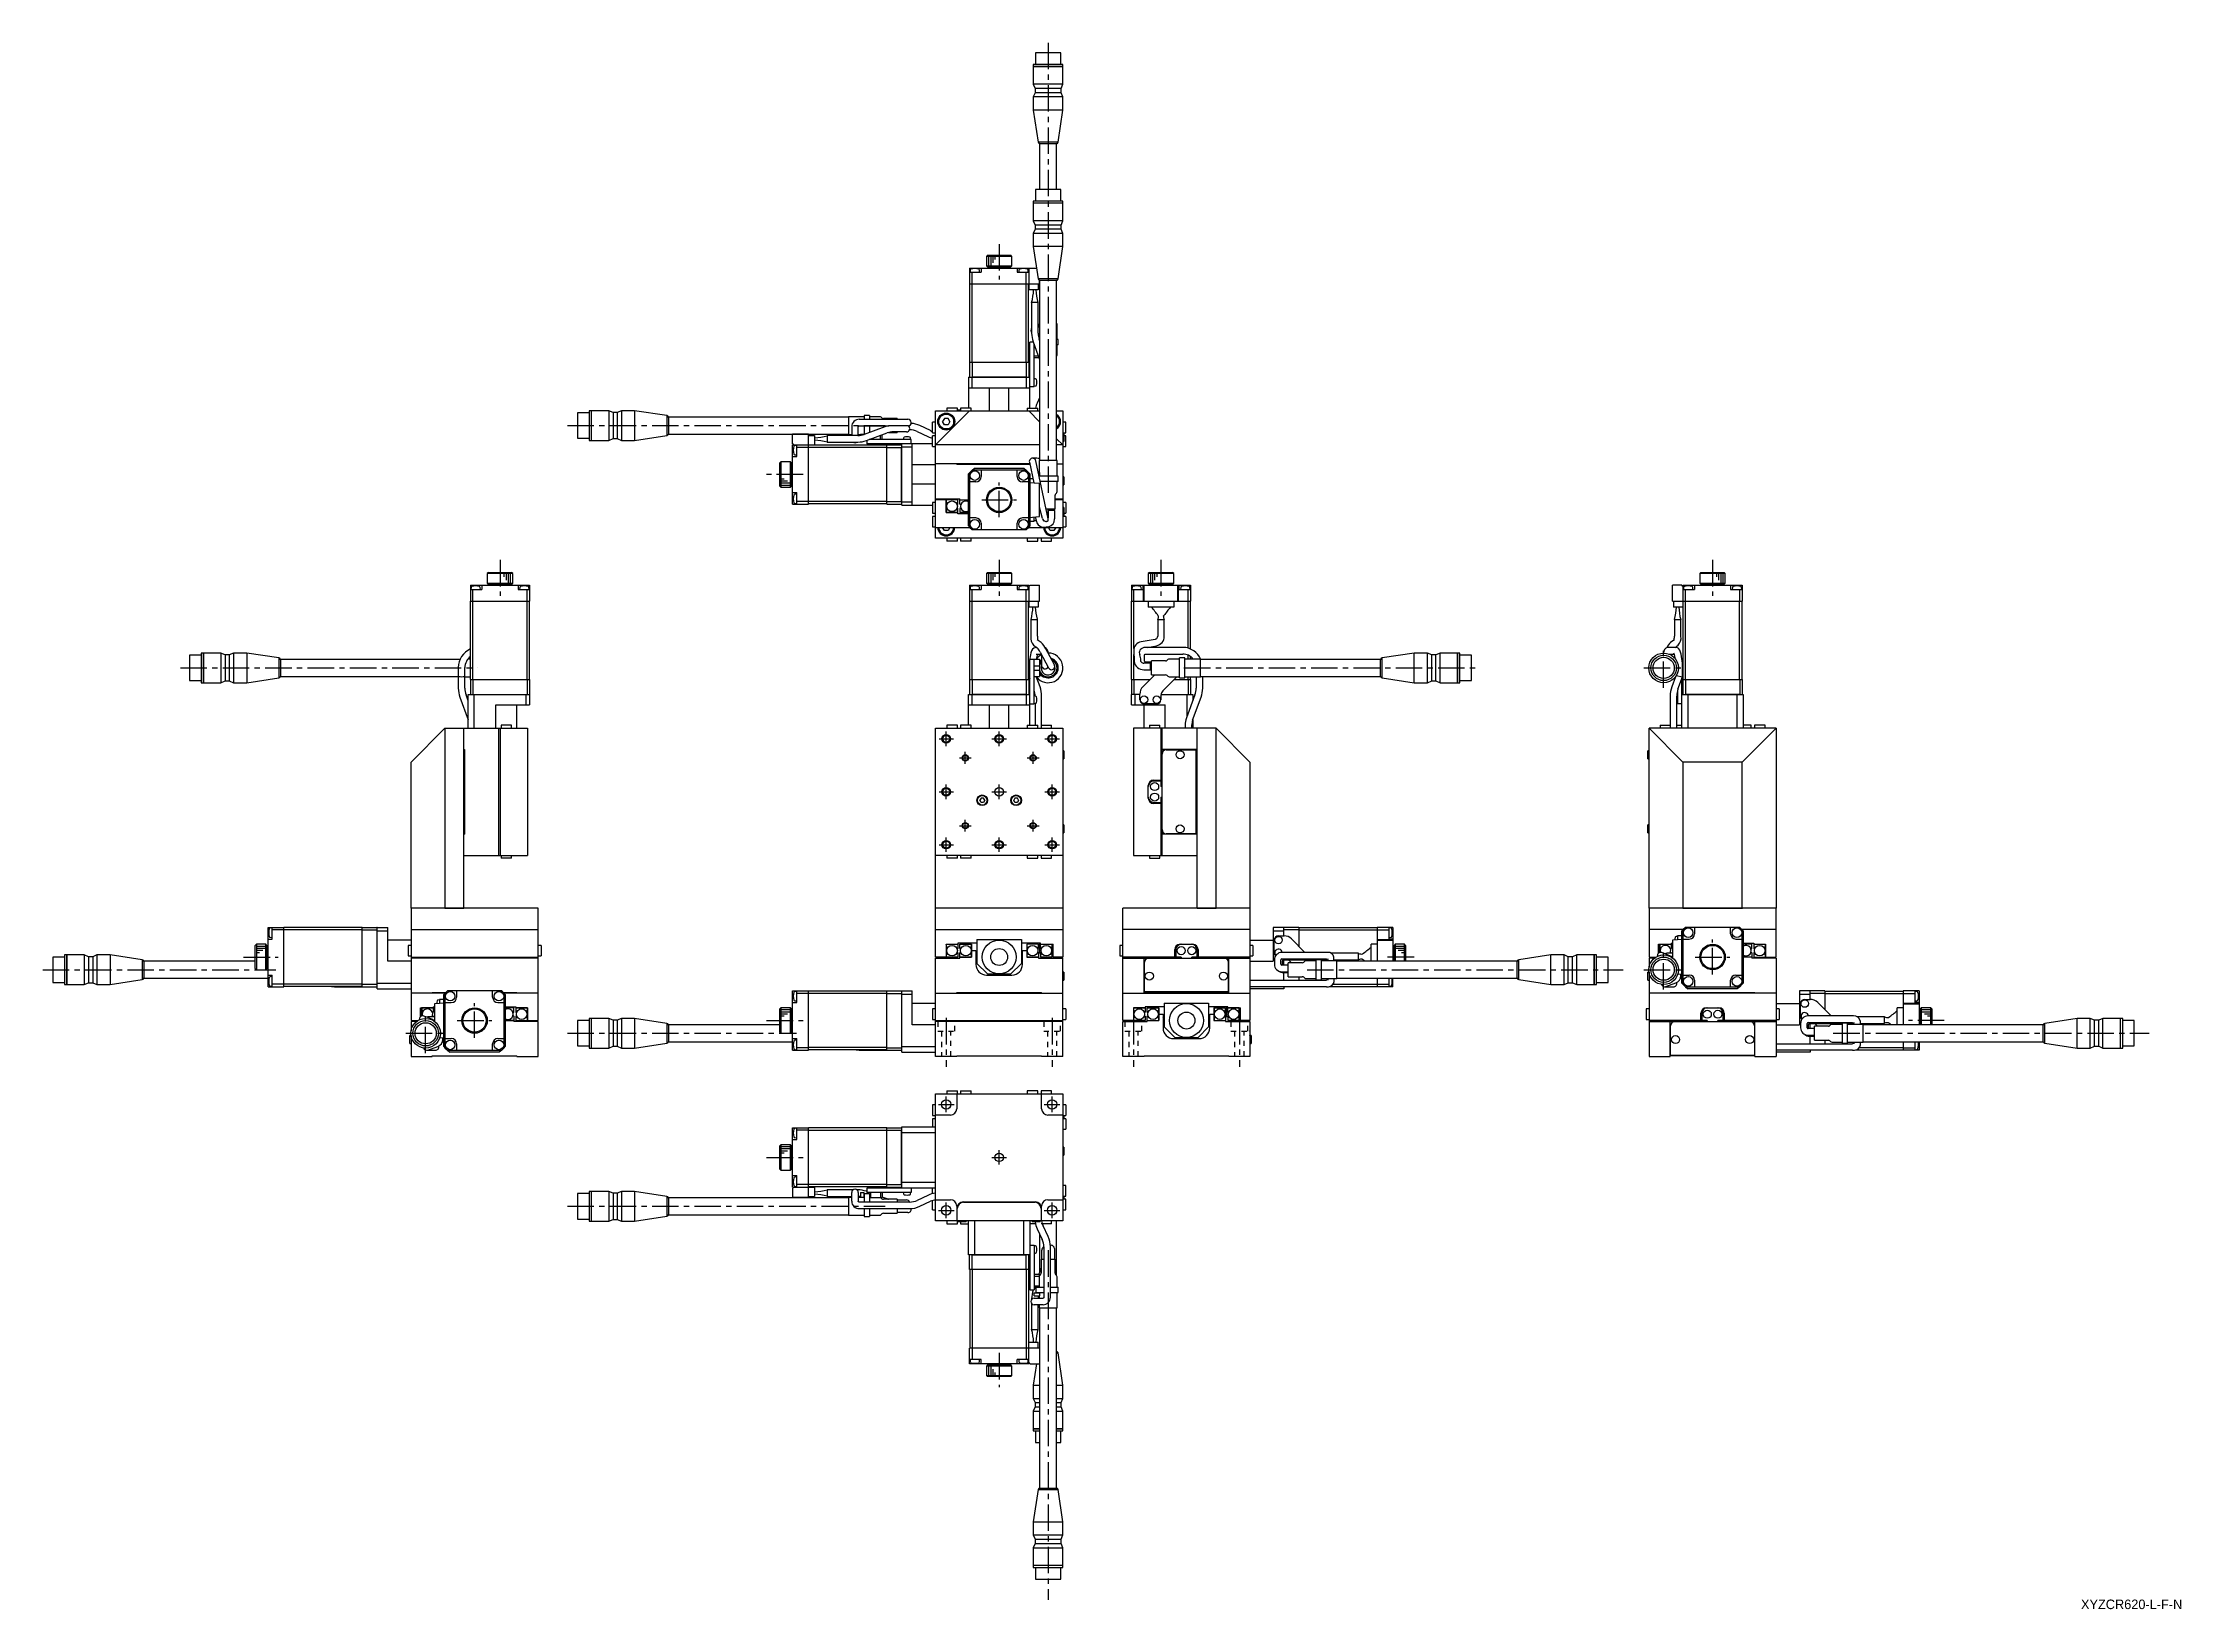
# Model space of a CAD drawing. Extents: x -591 to 418, y 17 to 757.
import ezdxf

# ---------------------------------------------------------------- set-up
doc = ezdxf.new("R2010")
doc.units = 0
doc.header["$LTSCALE"] = 10
doc.linetypes.add('CENTER', pattern=[2, 1.25, -0.25, 0.25, -0.25])
doc.linetypes.add('DOT', pattern=[0.5, 0.25, -0.25])
doc.layers.add('1', color=7, linetype='CONTINUOUS')
doc.styles.get("Standard").update_dxf_attribs({"font": 'FGP教科書体NT-M'})

msp = doc.modelspace()

# ---------------------------------------------------------------- texts
at = {"layer": '1', "color": 7}
msp.add_text('XYZCR620-L-F-N', height=4.5, dxfattribs=at).set_placement((371.071875, 16.993359))

# ---------------------------------------------------------------- linework, layer by layer
at = {"layer": '1', "color": 7, "linetype": 'CONTINUOUS'}
for p, q in [((-122.501734, 751.759876), (-122.501734, 746.259875)), ((-110.501738, 751.759876), (-122.501734, 751.759876)), ((-110.501738, 746.259875), (-110.501738, 751.759876)), ((-123.501735, 746.259875), (-123.501735, 745.259873)), ((-109.501737, 746.259875), (-123.501735, 746.259875)), ((-123.451735, 745.259873), (-123.501735, 745.209873)), ((-109.501737, 745.259873), (-123.501735, 745.259873)), ((-123.501735, 745.209873), (-123.501735, 736.952873)), ((-109.501737, 745.209873), (-123.501735, 745.209873)), ((-123.501735, 736.952873), (-122.651736, 734.952873)), ((-109.501737, 736.952873), (-123.501735, 736.952873)), ((-110.351736, 734.952873), (-109.501737, 736.952873)), ((-109.501737, 745.209873), (-109.551737, 745.259873)), ((-109.501737, 745.259873), (-109.501737, 746.259875)), ((-109.501737, 736.952873), (-109.501737, 745.209873)), ((-122.651736, 732.952873), (-123.501735, 730.952873)), ((-123.501735, 730.952873), (-123.501735, 724.759874)), ((-109.501737, 730.952873), (-123.501735, 730.952873)), ((-122.651736, 734.952873), (-122.651736, 732.952873)), ((-110.351736, 734.952873), (-122.651736, 734.952873)), ((-110.351736, 732.952873), (-122.651736, 732.952873)), ((-110.351736, 732.952873), (-110.351736, 734.952873)), ((-109.501737, 730.952873), (-110.351736, 732.952873)), ((-109.501737, 724.759874), (-109.501737, 730.952873)), ((-123.501735, 724.759874), (-121.186062, 709.525891)), ((-109.501737, 724.759874), (-123.501735, 724.759874)), ((-111.817411, 709.525891), (-109.501737, 724.759874)), ((-111.817411, 709.525891), (-121.186062, 709.525891)), ((-120.501736, 708.802217), (-120.501736, 687.259876)), ((-112.501736, 708.802217), (-120.501736, 708.802217)), ((-112.501736, 687.259876), (-112.501736, 708.802217)), ((-122.501734, 687.259876), (-122.501734, 681.759875)), ((-110.501738, 687.259876), (-122.501734, 687.259876)), ((-110.501738, 681.759875), (-110.501738, 687.259876)), ((-123.501735, 681.759875), (-123.501735, 680.759873)), ((-109.501737, 681.759875), (-123.501735, 681.759875)), ((-123.451735, 680.759873), (-123.501735, 680.709873)), ((-109.501737, 680.759873), (-123.501735, 680.759873)), ((-123.501735, 680.709873), (-123.501735, 672.452873)), ((-109.501737, 680.709873), (-123.501735, 680.709873)), ((-109.501737, 680.709873), (-109.551737, 680.759873)), ((-109.501737, 680.759873), (-109.501737, 681.759875)), ((-109.501737, 672.452873), (-109.501737, 680.709873)), ((-123.501735, 672.452873), (-122.651736, 670.452873)), ((-109.501737, 672.452873), (-123.501735, 672.452873)), ((-122.651736, 668.452873), (-123.501735, 666.452873)), ((-123.501735, 666.452873), (-123.501735, 660.259874)), ((-109.501737, 666.452873), (-123.501735, 666.452873)), ((-122.651736, 670.452873), (-122.651736, 668.452873)), ((-110.351736, 670.452873), (-122.651736, 670.452873)), ((-110.351736, 668.452873), (-122.651736, 668.452873)), ((-110.351736, 670.452873), (-109.501737, 672.452873)), ((-110.351736, 668.452873), (-110.351736, 670.452873)), ((-109.501737, 666.452873), (-110.351736, 668.452873)), ((-109.501737, 660.259874), (-109.501737, 666.452873)), ((-145.101736, 656.174087), (-145.601736, 655.674087)), ((-145.101736, 656.174087), (-134.101736, 656.174087)), ((-133.601736, 655.674087), (-134.101736, 656.174087)), ((-123.501735, 660.259874), (-121.186062, 645.025891)), ((-109.501737, 660.259874), (-123.501735, 660.259874)), ((-111.817411, 645.025891), (-109.501737, 660.259874)), ((-153.601736, 650.174087), (-125.601736, 650.174087)), ((-153.601736, 650.174087), (-153.601736, 642.674087)), ((-153.601736, 648.174087), (-148.101736, 648.174087)), ((-153.265535, 649.159367), (-153.351736, 648.174087)), ((-152.401736, 642.674087), (-152.401736, 648.174087)), ((-148.851736, 648.174087), (-148.937937, 649.159367)), ((-148.101736, 650.174087), (-148.101736, 648.174087)), ((-133.601736, 655.674087), (-145.601736, 655.674087)), ((-145.601736, 655.674087), (-145.601736, 651.174087)), ((-145.601736, 651.174087), (-133.601736, 651.174087)), ((-145.601736, 651.174087), (-145.101736, 650.674087)), ((-145.101736, 650.674087), (-134.101736, 650.674087)), ((-142.101736, 650.674087), (-142.101736, 650.174087)), ((-137.101736, 650.174087), (-137.101736, 650.674087)), ((-134.101736, 650.674087), (-133.601736, 651.174087)), ((-133.601736, 651.174087), (-133.601736, 655.674087)), ((-131.101736, 650.174087), (-131.101736, 648.174087)), ((-131.101736, 648.174087), (-125.601736, 648.174087)), ((-130.265535, 649.159367), (-130.351736, 648.174087)), ((-126.801736, 642.674087), (-126.801736, 648.174087)), ((-125.851736, 648.174087), (-125.937937, 649.159367)), ((-125.601736, 650.174087), (-125.601736, 639.874087)), ((-125.101736, 649.874087), (-125.601736, 649.874087)), ((-125.101736, 650.174087), (-121.968624, 650.174087)), ((-125.101736, 650.174087), (-125.101736, 649.874087)), ((-153.601736, 642.674087), (-120.601736, 642.674087)), ((-153.501736, 605.674087), (-153.501736, 642.674087)), ((-152.360314, 605.674087), (-152.360314, 642.674087)), ((-126.843157, 605.674087), (-126.843157, 642.674087)), ((-125.701736, 605.674087), (-125.701736, 642.674087)), ((-121.201736, 639.874087), (-125.601736, 639.874087)), ((-121.201736, 642.674087), (-121.201736, 639.874087)), ((-111.817411, 645.025891), (-121.186062, 645.025891)), ((-120.601736, 642.674087), (-120.601736, 644.338178)), ((-120.501736, 644.302217), (-120.501736, 559.259874)), ((-112.501736, 644.302217), (-120.501736, 644.302217)), ((-112.501736, 559.259874), (-112.501736, 644.302217)), ((-121.176736, 633.874087), (-124.301736, 633.874087)), ((-124.276736, 633.874087), (-124.276736, 619.337357)), ((-121.176736, 619.337357), (-121.176736, 633.874087)), ((-120.501736, 622.287165), (-121.176736, 622.287165)), ((-121.175401, 619.187165), (-120.501736, 619.187165)), ((-121.081773, 618.074087), (-120.601736, 618.074087)), ((-120.71215, 616.574087), (-120.601736, 616.574087)), ((-120.501736, 623.759874), (-120.701736, 623.759874)), ((-120.701736, 623.759874), (-120.701736, 622.287165)), ((-120.701736, 619.187165), (-120.701736, 618.074087)), ((-120.671736, 616.574087), (-120.671736, 616.45995)), ((-120.501736, 615.992847), (-120.667139, 616.447287)), ((-120.501736, 616.424087), (-120.658695, 616.424087)), ((-120.601736, 618.074087), (-120.601736, 616.424087)), ((-112.301736, 623.759874), (-112.501736, 623.759874)), ((-111.701736, 616.424087), (-112.501736, 616.424087)), ((-112.301736, 616.424087), (-112.301736, 623.759874)), ((-111.701736, 613.924087), (-111.701736, 616.424087)), ((-123.502683, 615.174087), (-125.101736, 615.174087)), ((-125.101736, 584.074087), (-125.101736, 615.174087)), ((-123.580186, 615.387024), (-120.501736, 606.929053)), ((-123.101736, 594.174087), (-123.101736, 614.072495)), ((-123.101736, 613.774087), (-122.993125, 613.774087)), ((-123.101736, 613.358766), (-122.84196, 613.358766)), ((-123.101736, 608.691332), (-121.143153, 608.691332)), ((-123.101736, 607.874087), (-120.8457, 607.874087)), ((-111.701736, 613.924087), (-112.501736, 613.924087)), ((-112.301736, 609.074087), (-112.301736, 613.924087)), ((-154.101736, 598.674087), (-154.101736, 584.074087)), ((-154.101736, 598.674087), (-125.101736, 598.674087)), ((-153.601736, 605.674087), (-153.601736, 598.674087)), ((-153.601736, 605.674087), (-125.601736, 605.674087)), ((-152.501736, 598.674087), (-152.401736, 598.774087)), ((-152.446968, 598.674087), (-152.446968, 593.674087)), ((-152.401736, 605.674087), (-152.401736, 598.774087)), ((-152.401736, 598.774087), (-126.801736, 598.774087)), ((-126.801736, 605.674087), (-126.801736, 598.774087)), ((-126.801736, 598.774087), (-126.701736, 598.674087)), ((-126.756503, 593.674087), (-126.756503, 598.674087)), ((-125.601736, 605.674087), (-125.601736, 598.674087)), ((-122.418949, 597.864351), (-123.101736, 597.924087)), ((-154.101736, 593.674087), (-125.101736, 593.674087)), ((-144.101736, 582.674087), (-144.101736, 593.674087)), ((-135.101736, 582.674087), (-135.101736, 593.674087)), ((-125.101736, 594.174087), (-123.101736, 594.174087)), ((-123.101736, 594.424087), (-122.418949, 594.483823)), ((-120.501736, 588.842855), (-121.669591, 586.338381)), ((-333.187523, 581.774085), (-338.687524, 581.774085)), ((-338.687524, 581.774085), (-338.687524, 569.774089)), ((-332.187521, 582.774086), (-333.187523, 582.774086)), ((-333.187523, 582.774086), (-333.187523, 568.774088)), ((-332.137521, 582.774086), (-332.187521, 582.724086)), ((-332.187521, 582.774086), (-332.187521, 568.774088)), ((-323.880521, 582.774086), (-332.137521, 582.774086)), ((-332.137521, 582.774086), (-332.137521, 568.774088)), ((-321.880521, 581.924087), (-323.880521, 582.774086)), ((-323.880521, 582.774086), (-323.880521, 568.774088)), ((-319.880521, 581.924087), (-321.880521, 581.924087)), ((-321.880521, 581.924087), (-321.880521, 569.624087)), ((-317.880521, 582.774086), (-319.880521, 581.924087)), ((-319.880521, 581.924087), (-319.880521, 569.624087)), ((-311.687522, 582.774086), (-317.880521, 582.774086)), ((-317.880521, 582.774086), (-317.880521, 568.774088)), ((-296.45354, 580.458413), (-311.687522, 582.774086)), ((-311.687522, 582.774086), (-311.687522, 568.774088)), ((-296.45354, 580.458413), (-296.45354, 571.089761)), ((-210.687522, 579.774087), (-295.729866, 579.774087)), ((-295.729866, 579.774087), (-295.729866, 571.774087)), ((-203.351736, 579.974087), (-210.687522, 579.974087)), ((-210.687522, 579.974087), (-210.687522, 571.574087)), ((-206.089404, 575.404685), (-206.080198, 575.42188)), ((-206.080198, 575.42188), (-206.07029, 575.437822)), ((-206.07029, 575.437822), (-206.059768, 575.452722)), ((-206.059768, 575.452722), (-206.048699, 575.466723)), ((-206.048699, 575.466723), (-206.037135, 575.479923)), ((-206.037135, 575.479923), (-206.025119, 575.492394)), ((-206.025119, 575.492394), (-206.01127, 575.505472)), ((-206.01127, 575.505472), (-205.997008, 575.517722)), ((-205.997008, 575.517722), (-205.982409, 575.529171)), ((-205.982409, 575.529171), (-205.967499, 575.539873)), ((-205.967499, 575.539873), (-205.952305, 575.54987)), ((-205.952305, 575.54987), (-205.93685, 575.559194)), ((-205.93685, 575.559194), (-205.921154, 575.567872)), ((-205.921154, 575.567872), (-205.90524, 575.575926)), ((-205.90524, 575.575926), (-205.889127, 575.583374)), ((-205.889127, 575.583374), (-205.872832, 575.59023)), ((-205.872832, 575.59023), (-205.856375, 575.596508)), ((-205.856375, 575.596508), (-205.839771, 575.602219)), ((-205.839771, 575.602219), (-205.823037, 575.607371)), ((-205.823037, 575.607371), (-205.806189, 575.611972)), ((-205.806189, 575.611972), (-205.789242, 575.616031)), ((-205.789242, 575.616031), (-205.772212, 575.619552)), ((-205.772212, 575.619552), (-205.755113, 575.622541)), ((-205.755113, 575.622541), (-205.737959, 575.625002)), ((-205.737959, 575.625002), (-205.720765, 575.626939)), ((-205.720765, 575.626939), (-205.703545, 575.628356)), ((-205.703545, 575.628356), (-205.686313, 575.629255)), ((-205.686313, 575.629255), (-205.670011, 575.629632)), ((-205.670011, 575.629632), (-205.664814, 575.629655)), ((-205.664814, 578.729655), (-182.664814, 578.729655)), ((-205.664814, 575.629655), (-191.699754, 575.629655)), ((-203.351736, 580.574087), (-203.351736, 578.729655)), ((-200.851736, 580.574087), (-203.351736, 580.574087)), ((-203.351736, 575.629655), (-203.351736, 571.617129)), ((-200.851736, 580.574087), (-200.851736, 578.729655)), ((-196.001736, 579.974087), (-200.851736, 579.974087)), ((-200.851736, 575.629655), (-200.851736, 572.527054)), ((-194.980416, 579.36698), (-195.294629, 579.681194)), ((-187.687522, 579.074087), (-194.273309, 579.074087)), ((-189.58277, 575.671672), (-191.699854, 575.629655)), ((-185.346039, 575.671672), (-189.58277, 575.671672)), ((-187.687522, 579.074087), (-187.687522, 578.729655)), ((-184.664814, 575.658335), (-185.346039, 575.671672)), ((-182.531606, 575.63539), (-184.664814, 575.658335)), ((-182.503092, 575.638115), (-182.531606, 575.63539)), ((-171.955914, 573.415786), (-177.00052, 575.768124)), ((-171.001736, 572.424087), (-171.001736, 577.424087)), ((-169.601736, 577.424087), (-171.001736, 577.424087)), ((-169.601736, 566.674087), (-153.601736, 582.674087)), ((-169.601736, 582.674087), (-120.501736, 582.674087)), ((-169.601736, 522.674087), (-169.601736, 582.674087)), ((-165.467761, 579.174087), (-166.333787, 577.674087)), ((-165.467761, 576.174087), (-166.333787, 577.674087)), ((-163.735711, 579.174087), (-165.467761, 579.174087)), ((-163.735711, 576.174087), (-165.467761, 576.174087)), ((-159.351736, 584.074087), (-164.351736, 584.074087)), ((-164.351736, 584.074087), (-164.351736, 582.674087)), ((-162.869685, 577.674087), (-163.735711, 579.174087)), ((-162.869685, 577.674087), (-163.735711, 576.174087)), ((-159.351736, 582.674087), (-159.351736, 584.074087)), ((-159.001736, 583.174087), (-157.851736, 583.174087)), ((-159.001736, 583.174087), (-159.001736, 582.674087)), ((-152.851736, 584.074087), (-157.851736, 584.074087)), ((-157.851736, 584.074087), (-157.851736, 582.674087)), ((-152.851736, 582.674087), (-152.851736, 584.074087)), ((-126.351736, 584.074087), (-121.351736, 584.074087)), ((-126.351736, 584.074087), (-126.351736, 582.674087)), ((-125.601736, 582.674087), (-120.501736, 577.574087)), ((-121.351736, 582.674087), (-121.351736, 584.074087)), ((-112.501736, 582.674087), (-109.601736, 582.674087)), ((-109.601736, 582.674087), (-109.601736, 522.674087)), ((-108.201736, 577.424087), (-109.601736, 577.424087)), ((-108.201736, 572.424087), (-108.201736, 577.424087)), ((-338.687524, 569.774089), (-333.187523, 569.774089)), ((-333.187523, 568.774088), (-332.187521, 568.774088)), ((-332.187521, 568.824088), (-332.137521, 568.774088)), ((-332.137521, 568.774088), (-323.880521, 568.774088)), ((-323.880521, 568.774088), (-321.880521, 569.624087)), ((-321.880521, 569.624087), (-319.880521, 569.624087)), ((-319.880521, 569.624087), (-317.880521, 568.774088)), ((-317.880521, 568.774088), (-311.687522, 568.774088)), ((-311.687522, 568.774088), (-296.45354, 571.089761)), ((-295.729866, 571.774087), (-210.687522, 571.774087)), ((-229.601736, 571.674087), (-237.101736, 571.674087)), ((-237.101736, 567.174087), (-237.101736, 571.674087)), ((-237.101736, 567.174087), (-236.801736, 567.174087)), ((-237.101736, 566.674087), (-226.801736, 566.674087)), ((-237.101736, 538.674087), (-237.101736, 566.674087)), ((-236.801736, 567.174087), (-236.801736, 566.674087)), ((-235.101736, 566.424087), (-236.087016, 566.337887)), ((-235.101736, 561.174088), (-235.101736, 566.674087)), ((-229.601736, 565.474088), (-235.101736, 565.474088)), ((-229.601736, 538.674087), (-229.601736, 571.674087)), ((-229.601736, 571.074087), (-226.801736, 571.074087)), ((-192.601736, 566.574087), (-229.601736, 566.574087)), ((-192.601736, 565.432666), (-229.601736, 565.432666)), ((-226.801736, 571.074087), (-226.801736, 566.674087)), ((-206.265006, 571.099087), (-220.801736, 571.099087)), ((-220.801736, 571.099087), (-220.801736, 567.974087)), ((-220.801736, 567.999087), (-206.265006, 567.999087)), ((-210.687522, 571.574087), (-209.214814, 571.574087)), ((-209.214814, 575.30027), (-209.214814, 571.099087)), ((-206.114814, 575.30027), (-206.114478, 575.312312)), ((-206.114814, 571.100422), (-206.114814, 575.30027)), ((-206.114814, 571.574087), (-205.001736, 571.574087)), ((-206.114478, 575.312312), (-206.11096, 575.341068)), ((-206.11096, 575.341068), (-206.105097, 575.365012)), ((-206.105097, 575.365012), (-206.097776, 575.385906)), ((-206.097776, 575.385906), (-206.089404, 575.404685)), ((-205.001736, 571.19405), (-205.001736, 571.674087)), ((-205.001736, 571.674087), (-203.351736, 571.674087)), ((-203.501736, 571.563673), (-203.501736, 571.674087)), ((-203.501736, 571.604087), (-203.387599, 571.604087)), ((-193.533102, 575.190819), (-203.374936, 571.608685)), ((-202.314673, 568.695637), (-192.47284, 572.277772)), ((-202.101736, 568.77314), (-202.101736, 567.174087)), ((-171.001736, 567.174087), (-202.101736, 567.174087)), ((-181.101736, 569.174087), (-201.000143, 569.174087)), ((-200.701736, 569.174087), (-200.701736, 569.282699)), ((-200.286415, 569.174087), (-200.286415, 569.433863)), ((-195.618981, 569.174087), (-195.618981, 571.13267)), ((-194.801736, 569.174087), (-194.801736, 571.430123)), ((-192.601736, 566.674087), (-185.601736, 566.674087)), ((-192.601736, 538.674087), (-192.601736, 566.674087)), ((-192.601736, 565.474088), (-185.701736, 565.474088)), ((-191.862314, 572.474087), (-187.687522, 572.474087)), ((-183.346039, 572.787369), (-189.58277, 572.787369)), ((-187.687522, 572.787369), (-187.687522, 572.474087)), ((-185.701736, 565.474088), (-185.601736, 565.574088)), ((-185.701736, 539.874088), (-185.701736, 565.474088)), ((-185.601736, 538.174087), (-185.601736, 567.174087)), ((-180.601736, 565.51932), (-185.601736, 565.51932)), ((-184.792, 569.856875), (-184.851736, 569.174087)), ((-181.911531, 573.750269), (-181.881761, 573.750269)), ((-181.351736, 569.174087), (-181.411472, 569.856875)), ((-181.101736, 567.174087), (-181.101736, 569.174087)), ((-180.601736, 538.174087), (-180.601736, 567.174087)), ((-178.310636, 572.95857), (-173.26603, 570.606232)), ((-171.001736, 572.424087), (-169.601736, 572.424087)), ((-171.001736, 565.924087), (-171.001736, 570.924087)), ((-169.601736, 570.924087), (-171.001736, 570.924087)), ((-171.001736, 565.924087), (-169.601736, 565.924087)), ((-120.501736, 566.674087), (-169.601736, 566.674087)), ((-112.501736, 569.574087), (-109.601736, 566.674087)), ((-109.601736, 566.674087), (-112.501736, 566.674087)), ((-109.601736, 572.424087), (-108.201736, 572.424087)), ((-109.101736, 572.074087), (-109.601736, 572.074087)), ((-109.601736, 568.274087), (-109.101736, 568.274087)), ((-109.601736, 565.924087), (-108.201736, 565.924087)), ((-109.101736, 572.074087), (-109.101736, 568.274087)), ((-108.201736, 570.924087), (-109.101736, 570.924087)), ((-108.201736, 565.924087), (-108.201736, 570.924087)), ((-242.601736, 558.674087), (-243.101736, 558.174087)), ((-243.101736, 547.174087), (-243.101736, 558.174087)), ((-242.601736, 558.674087), (-242.601736, 546.674087)), ((-238.101736, 558.674087), (-242.601736, 558.674087)), ((-238.101736, 546.674087), (-238.101736, 558.674087)), ((-237.601736, 558.174087), (-238.101736, 558.674087)), ((-237.601736, 547.174087), (-237.601736, 558.174087)), ((-237.101736, 561.174087), (-235.101736, 561.174087)), ((-236.087016, 562.010288), (-235.101736, 561.924087)), ((-169.601736, 557.174087), (-180.601736, 557.174087)), ((-125.182272, 557.674087), (-169.601736, 557.674087)), ((-159.601736, 557.674087), (-159.601736, 557.374087)), ((-125.118505, 557.374087), (-159.601736, 557.374087)), ((-152.401736, 554.674087), (-151.26364, 555.674087)), ((-151.26364, 555.674087), (-127.939832, 555.674087)), ((-127.939832, 555.674087), (-126.801736, 554.674087)), ((-125.354026, 558.482126), (-123.288012, 548.762296)), ((-121.783707, 560.354389), (-123.837897, 560.354389)), ((-116.500243, 531.73852), (-122.321768, 559.126653)), ((-121.923807, 557.254389), (-121.783707, 557.254389)), ((-120.701736, 559.259874), (-120.701736, 553.574087)), ((-112.301736, 559.259874), (-120.701736, 559.259874)), ((-112.301736, 551.924087), (-112.301736, 559.259874)), ((-112.301736, 557.674087), (-109.601736, 557.674087)), ((-243.101736, 547.174087), (-242.601736, 546.674087)), ((-242.601736, 546.674087), (-238.101736, 546.674087)), ((-238.101736, 546.674087), (-237.601736, 547.174087)), ((-237.101736, 555.174087), (-237.601736, 555.174087)), ((-237.601736, 550.174087), (-237.101736, 550.174087)), ((-169.601736, 548.174087), (-180.601736, 548.174087)), ((-154.101736, 552.952116), (-153.601736, 553.474087)), ((-154.101736, 528.396058), (-154.101736, 552.952116)), ((-152.401736, 554.674087), (-153.601736, 553.474087)), ((-153.601736, 553.474087), (-153.601736, 527.874087)), ((-150.601736, 549.174087), (-153.601736, 549.174087)), ((-126.801736, 554.674087), (-152.401736, 554.674087)), ((-148.101736, 554.674087), (-148.101736, 551.674087)), ((-131.101736, 551.674087), (-131.101736, 554.674087)), ((-125.601736, 549.174087), (-128.601736, 549.174087)), ((-125.601736, 553.474087), (-126.801736, 554.674087)), ((-125.601736, 553.474087), (-125.101736, 552.952116)), ((-125.601736, 527.874087), (-125.601736, 553.474087)), ((-125.601736, 548.924087), (-120.601736, 548.574457)), ((-125.101736, 552.952116), (-125.101736, 528.396058)), ((-123.694376, 550.674087), (-125.101736, 550.674087)), ((-121.141534, 553.574087), (-120.601736, 553.574087)), ((-120.822699, 552.074087), (-120.601736, 552.074087)), ((-111.701736, 551.924087), (-120.790816, 551.924087)), ((-120.671736, 552.074087), (-120.671736, 551.924087)), ((-120.601736, 553.574087), (-120.601736, 551.924087)), ((-120.601736, 532.773721), (-120.601736, 548.574453)), ((-111.701736, 549.424087), (-120.259425, 549.424087)), ((-112.301736, 544.574087), (-112.301736, 549.424087)), ((-111.701736, 549.424087), (-111.701736, 551.924087)), ((-109.101736, 551.574087), (-109.601736, 551.574087)), ((-109.601736, 547.774087), (-109.101736, 547.774087)), ((-109.101736, 551.574087), (-109.101736, 547.774087)), ((-237.101736, 544.174088), (-235.101736, 544.174088)), ((-237.101736, 538.674087), (-229.601736, 538.674087)), ((-235.101736, 543.424087), (-236.087016, 543.337887)), ((-236.087016, 539.010288), (-235.101736, 538.924087)), ((-235.101736, 538.674087), (-235.101736, 544.174088)), ((-229.601736, 539.874088), (-235.101736, 539.874088)), ((-192.601736, 539.915509), (-229.601736, 539.915509)), ((-192.601736, 538.774087), (-229.601736, 538.774087)), ((-192.601736, 539.874088), (-185.701736, 539.874088)), ((-192.601736, 538.674087), (-185.601736, 538.674087)), ((-185.601736, 539.774088), (-185.701736, 539.874088)), ((-185.601736, 539.828855), (-180.601736, 539.828855)), ((-185.601736, 538.174087), (-171.001736, 538.174087)), ((-171.001736, 539.424087), (-171.001736, 534.424087)), ((-169.601736, 539.424087), (-171.001736, 539.424087)), ((-169.601736, 541.174087), (-158.101736, 541.174087)), ((-159.101736, 540.674087), (-169.601736, 540.674087)), ((-164.601736, 534.674087), (-164.601736, 540.674087)), ((-164.551736, 540.674087), (-164.551736, 534.724087)), ((-159.101736, 538.676689), (-159.441271, 538.337154)), ((-159.101736, 536.671485), (-159.441271, 537.01102)), ((-159.101736, 538.676689), (-159.101736, 540.674087)), ((-159.101736, 534.174087), (-159.101736, 536.671485)), ((-158.101736, 538.676689), (-158.101736, 541.174087)), ((-158.101736, 540.674087), (-154.101736, 540.674087)), ((-154.101736, 540.624087), (-158.101736, 540.624087)), ((-157.762201, 538.337154), (-158.101736, 538.676689)), ((-157.762201, 537.01102), (-158.101736, 536.671485)), ((-158.101736, 536.671485), (-158.101736, 534.674087)), ((-119.176096, 531.918837), (-120.601736, 537.2394)), ((-113.201736, 536.259874), (-117.461285, 536.259874)), ((-116.46637, 531.416257), (-116.46637, 536.259874)), ((-113.351736, 535.759874), (-116.451736, 535.759874)), ((-116.451736, 535.759874), (-116.451736, 532.625398)), ((-114.651736, 535.759874), (-114.651736, 536.259874)), ((-114.601736, 536.259874), (-114.601736, 535.759874)), ((-114.101736, 536.259874), (-114.101736, 535.759874)), ((-113.351736, 532.625398), (-113.351736, 535.759874)), ((-113.201736, 536.259874), (-113.201736, 542.84566)), ((-113.201736, 541.174087), (-109.601736, 541.174087)), ((-109.601736, 540.674087), (-113.201736, 540.674087)), ((-112.908843, 543.552767), (-112.594629, 543.866981)), ((-111.101736, 541.174087), (-111.101736, 540.674087)), ((-110.601736, 541.174087), (-110.601736, 540.674087)), ((-108.201736, 539.424087), (-109.601736, 539.424087)), ((-109.101736, 537.074087), (-109.601736, 537.074087)), ((-109.101736, 537.074087), (-109.101736, 533.274087)), ((-108.201736, 539.424087), (-108.201736, 534.424087)), ((-171.001736, 534.424087), (-169.601736, 534.424087)), ((-171.001736, 532.924087), (-171.001736, 527.924087)), ((-169.601736, 532.924087), (-171.001736, 532.924087)), ((-171.001736, 527.924087), (-169.601736, 527.924087)), ((-169.601736, 527.674087), (-153.458142, 527.674087)), ((-165.467761, 526.174087), (-166.333787, 527.674087)), ((-163.735711, 526.174087), (-165.467761, 526.174087)), ((-164.551736, 534.724087), (-164.601736, 534.674087)), ((-159.101736, 534.674087), (-164.601736, 534.674087)), ((-164.551736, 534.724087), (-159.101736, 534.724087)), ((-162.869685, 527.674087), (-163.735711, 526.174087)), ((-154.101736, 534.174087), (-159.101736, 534.174087)), ((-154.101736, 534.674087), (-158.101736, 534.674087)), ((-154.101736, 528.396058), (-153.601736, 527.874087)), ((-150.601736, 532.174087), (-153.601736, 532.174087)), ((-153.601736, 527.874087), (-152.401736, 526.674087)), ((-152.446969, 526.674087), (-126.756503, 526.674087)), ((-148.101736, 529.674087), (-148.101736, 526.674087)), ((-131.101736, 526.674087), (-131.101736, 529.674087)), ((-125.601736, 532.174087), (-128.601736, 532.174087)), ((-126.801736, 526.674087), (-125.601736, 527.874087)), ((-125.74533, 527.674087), (-109.601736, 527.674087)), ((-125.601736, 532.424088), (-120.601736, 532.773721)), ((-125.101736, 528.396058), (-125.601736, 527.874087)), ((-125.101736, 530.674087), (-123.101736, 530.674087)), ((-123.101736, 530.674087), (-123.101736, 532.598904)), ((-123.101736, 530.924087), (-122.418949, 530.983823)), ((-122.577498, 532.635563), (-122.170466, 531.116498)), ((-118.989349, 527.814812), (-118.859777, 527.819859)), ((-118.859777, 527.819859), (-118.796008, 527.825117)), ((-118.796008, 527.825117), (-116.106944, 528.085782)), ((-118.645596, 530.818741), (-118.715518, 530.894252)), ((-118.629285, 530.864892), (-118.706048, 530.882727)), ((-117.116, 530.423216), (-117.245846, 530.428755)), ((-116.990197, 530.437506), (-117.116, 530.423216)), ((-116.888706, 530.468478), (-116.990197, 530.437506)), ((-116.798531, 530.516973), (-116.888706, 530.468478)), ((-116.721123, 530.583325), (-116.798531, 530.516973)), ((-116.65558, 530.674131), (-116.721123, 530.583325)), ((-116.406041, 531.171319), (-116.487124, 531.163459)), ((-116.46637, 534.724087), (-116.451736, 534.724087)), ((-116.451736, 534.674087), (-116.46637, 534.674087)), ((-116.451736, 532.625398), (-116.466229, 532.254411)), ((-115.467761, 526.174087), (-116.333787, 527.674087)), ((-116.106944, 528.085782), (-116.084389, 528.088084)), ((-113.735711, 526.174087), (-115.467761, 526.174087)), ((-112.869685, 527.674087), (-113.735711, 526.174087)), ((-109.601736, 533.274087), (-109.101736, 533.274087)), ((-108.201736, 532.924087), (-109.601736, 532.924087)), ((-109.601736, 527.924087), (-108.201736, 527.924087)), ((-109.101736, 534.424087), (-108.201736, 534.424087)), ((-108.201736, 532.924087), (-108.201736, 527.924087)), ((-109.601736, 522.674087), (-169.601736, 522.674087)), ((-164.351736, 522.674087), (-164.351736, 521.274087)), ((-159.351736, 521.274087), (-164.351736, 521.274087)), ((-159.351736, 521.274087), (-159.351736, 522.674087)), ((-157.851736, 522.674087), (-157.851736, 521.274087)), ((-152.851736, 521.274087), (-157.851736, 521.274087)), ((-152.851736, 521.274087), (-152.851736, 522.674087)), ((-126.351736, 522.674087), (-126.351736, 521.274087)), ((-126.351736, 521.274087), (-121.351736, 521.274087)), ((-121.351736, 521.274087), (-121.351736, 522.674087)), ((-119.851736, 522.674087), (-119.851736, 521.274087)), ((-119.851736, 521.274087), (-114.851736, 521.274087)), ((-114.851736, 521.274087), (-114.851736, 522.674087)), ((-380.743679, 506.366425), (-381.243679, 505.866425)), ((-381.243679, 505.866425), (-381.243679, 501.366425)), ((-369.243679, 505.866425), (-381.243679, 505.866425)), ((-380.743679, 506.366425), (-369.743679, 506.366425)), ((-369.243679, 505.866425), (-369.743679, 506.366425)), ((-369.243679, 501.366425), (-369.243679, 505.866425)), ((-145.101736, 506.366425), (-145.601736, 505.866425)), ((-145.601736, 505.866425), (-145.601736, 501.366425)), ((-133.601736, 505.866425), (-145.601736, 505.866425)), ((-145.101736, 506.366425), (-134.101736, 506.366425)), ((-133.601736, 505.866425), (-134.101736, 506.366425)), ((-133.601736, 501.366425), (-133.601736, 505.866425)), ((-68.717976, 506.366425), (-69.217976, 505.866425)), ((-57.217976, 505.866425), (-69.217976, 505.866425)), ((-69.217976, 505.866425), (-69.217976, 501.366425)), ((-68.717976, 506.366425), (-57.717976, 506.366425)), ((-57.217976, 505.866425), (-57.717976, 506.366425)), ((-57.217976, 501.366425), (-57.217976, 505.866425)), ((191.669486, 506.366425), (191.169486, 505.866425)), ((203.169486, 505.866425), (191.169486, 505.866425)), ((191.169486, 505.866425), (191.169486, 501.366425)), ((191.669486, 506.366425), (202.669486, 506.366425)), ((203.169486, 505.866425), (202.669486, 506.366425)), ((203.169486, 501.366425), (203.169486, 505.866425)), ((-389.243679, 500.366425), (-361.243679, 500.366425)), ((-389.243679, 500.366425), (-389.243679, 492.866425)), ((-389.243679, 498.366425), (-383.743679, 498.366425)), ((-388.907478, 499.351705), (-388.993679, 498.366425)), ((-388.043679, 492.866425), (-388.043679, 498.366425)), ((-384.493679, 498.366425), (-384.57988, 499.351705)), ((-383.743679, 500.366425), (-383.743679, 498.366425)), ((-381.243679, 501.366425), (-380.743679, 500.866425)), ((-381.243679, 501.366425), (-369.243679, 501.366425)), ((-369.743679, 500.866425), (-380.743679, 500.866425)), ((-377.743679, 500.866425), (-377.743679, 500.366425)), ((-372.743679, 500.366425), (-372.743679, 500.866425)), ((-369.743679, 500.866425), (-369.243679, 501.366425)), ((-366.743679, 500.366425), (-366.743679, 498.366425)), ((-366.743679, 498.366425), (-361.243679, 498.366425)), ((-365.907478, 499.351705), (-365.993679, 498.366425)), ((-362.443679, 492.866425), (-362.443679, 498.366425)), ((-361.493679, 498.366425), (-361.57988, 499.351705)), ((-361.243679, 500.366425), (-361.243679, 492.866425)), ((-153.601736, 500.366425), (-125.601736, 500.366425)), ((-153.601736, 500.366425), (-153.601736, 492.866425)), ((-153.601736, 498.366425), (-148.101736, 498.366425)), ((-153.265535, 499.351705), (-153.351736, 498.366425)), ((-152.401736, 492.866425), (-152.401736, 498.366425)), ((-148.851736, 498.366425), (-148.937937, 499.351705)), ((-148.101736, 500.366425), (-148.101736, 498.366425)), ((-145.601736, 501.366425), (-145.101736, 500.866425)), ((-145.601736, 501.366425), (-133.601736, 501.366425)), ((-145.101736, 500.866425), (-134.101736, 500.866425)), ((-142.101736, 500.866425), (-142.101736, 500.366425)), ((-137.101736, 500.366425), (-137.101736, 500.866425)), ((-134.101736, 500.866425), (-133.601736, 501.366425)), ((-131.101736, 500.366425), (-131.101736, 498.366425)), ((-131.101736, 498.366425), (-125.601736, 498.366425)), ((-130.265535, 499.351705), (-130.351736, 498.366425)), ((-126.801736, 492.866425), (-126.801736, 498.366425)), ((-125.851736, 498.366425), (-125.937937, 499.351705)), ((-125.601736, 500.366425), (-125.601736, 490.066425)), ((-125.101736, 500.066425), (-125.601736, 500.066425)), ((-125.101736, 500.366425), (-125.101736, 500.066425)), ((-125.101736, 500.366425), (-120.601736, 500.366425)), ((-120.601736, 492.866425), (-120.601736, 500.366425)), ((-77.217976, 500.366425), (-49.217976, 500.366425)), ((-77.217976, 500.366425), (-77.217976, 492.866425)), ((-77.217976, 498.366425), (-71.717976, 498.366425)), ((-76.881775, 499.351705), (-76.967976, 498.366425)), ((-76.017976, 492.866425), (-76.017976, 498.366425)), ((-72.467976, 498.366425), (-72.554177, 499.351705)), ((-71.717976, 500.366425), (-71.717976, 498.366425)), ((-71.467976, 492.866425), (-71.467976, 500.066425)), ((-71.433013, 500.066425), (-71.467976, 500.066425)), ((-71.433013, 500.366425), (-71.433013, 500.066425)), ((-71.118342, 492.866425), (-71.118342, 500.366425)), ((-69.217976, 501.366425), (-57.217976, 501.366425)), ((-69.217976, 501.366425), (-68.717976, 500.866425)), ((-57.717976, 500.866425), (-68.717976, 500.866425)), ((-65.717976, 500.866425), (-65.717976, 500.366425)), ((-60.717976, 500.366425), (-60.717976, 500.866425)), ((-57.717976, 500.866425), (-57.217976, 501.366425)), ((-55.31761, 492.866425), (-55.31761, 500.366425)), ((-55.002939, 500.366425), (-55.002939, 500.066425)), ((-54.967976, 500.066425), (-55.002939, 500.066425)), ((-54.967976, 492.866425), (-54.967976, 500.066425)), ((-54.717976, 500.366425), (-54.717976, 498.366425)), ((-54.717976, 498.366425), (-49.217976, 498.366425)), ((-53.881775, 499.351705), (-53.967976, 498.366425)), ((-50.417976, 492.866425), (-50.417976, 498.366425)), ((-49.467976, 498.366425), (-49.554177, 499.351705)), ((-49.217976, 500.366425), (-49.217976, 492.866425)), ((178.169486, 492.866425), (178.169486, 500.366425)), ((182.669486, 500.366425), (178.169486, 500.366425)), ((182.669486, 500.366425), (182.669486, 500.066425)), ((182.669486, 500.066425), (183.169486, 500.066425)), ((183.169486, 500.366425), (211.169486, 500.366425)), ((183.169486, 500.366425), (183.169486, 490.066425)), ((183.169486, 498.366425), (188.669486, 498.366425)), ((183.505686, 499.351705), (183.419486, 498.366425)), ((184.369486, 492.866425), (184.369486, 498.366425)), ((187.919486, 498.366425), (187.833285, 499.351705)), ((188.669486, 500.366425), (188.669486, 498.366425)), ((191.169486, 501.366425), (203.169486, 501.366425)), ((191.169486, 501.366425), (191.669486, 500.866425)), ((202.669486, 500.866425), (191.669486, 500.866425)), ((194.669486, 500.866425), (194.669486, 500.366425)), ((199.669486, 500.366425), (199.669486, 500.866425)), ((202.669486, 500.866425), (203.169486, 501.366425)), ((205.669486, 500.366425), (205.669486, 498.366425)), ((205.669486, 498.366425), (211.169486, 498.366425)), ((206.505686, 499.351705), (206.419486, 498.366425)), ((209.969486, 492.866425), (209.969486, 498.366425)), ((210.919486, 498.366425), (210.833285, 499.351705)), ((211.169486, 500.366425), (211.169486, 492.866425)), ((-389.243679, 492.866425), (-361.243679, 492.866425)), ((-389.143679, 455.866425), (-389.143679, 492.866425)), ((-388.002258, 455.866425), (-388.002258, 492.866425)), ((-362.4851, 455.866425), (-362.4851, 492.866425)), ((-361.343679, 455.866425), (-361.343679, 492.866425)), ((-153.601736, 492.866425), (-120.601736, 492.866425)), ((-153.501736, 455.866425), (-153.501736, 492.866425)), ((-152.360315, 455.866425), (-152.360315, 492.866425)), ((-126.843157, 455.866425), (-126.843157, 492.866425)), ((-125.701736, 455.866425), (-125.701736, 492.866425)), ((-121.201736, 490.066425), (-125.601736, 490.066425)), ((-121.201736, 492.866425), (-121.201736, 490.066425)), ((-77.217976, 492.866425), (-49.217976, 492.866425)), ((-77.117976, 455.866425), (-77.117976, 492.866425)), ((-75.976555, 470.5857), (-75.976555, 492.866425)), ((-69.217976, 492.866425), (-69.217976, 490.066425)), ((-57.217976, 490.066425), (-69.217976, 490.066425)), ((-64.516864, 486.010544), (-64.470418, 485.893935)), ((-62.002547, 485.733015), (-61.968916, 485.883448)), ((-61.968916, 485.883448), (-61.929062, 485.990136)), ((-61.929062, 485.990136), (-61.844673, 486.131952)), ((-57.217976, 492.866425), (-57.217976, 490.066425)), ((-50.459397, 470.694736), (-50.459397, 492.866425)), ((-49.317976, 470.296339), (-49.317976, 492.866425)), ((178.169486, 492.866425), (211.169486, 492.866425)), ((178.769486, 492.866425), (178.769486, 490.066425)), ((183.169486, 490.066425), (178.769486, 490.066425)), ((183.269486, 455.866425), (183.269486, 492.866425)), ((184.410907, 455.866425), (184.410907, 492.866425)), ((209.928064, 455.866425), (209.928064, 492.866425)), ((211.069486, 455.866425), (211.069486, 492.866425)), ((-124.676736, 484.266425), (-124.676736, 476.283724)), ((-124.676736, 484.266425), (-121.576736, 484.266425)), ((-121.668246, 484.266425), (-121.681444, 484.306071)), ((-119.800583, 473.375923), (-121.612412, 474.610277)), ((-121.576736, 476.283724), (-121.576736, 484.266425)), ((-65.890907, 474.854103), (-72.652744, 473.619749)), ((-65.840681, 474.864332), (-65.890907, 474.854103)), ((-65.704032, 474.903227), (-65.840681, 474.864332)), ((-65.573793, 474.956433), (-65.704032, 474.903227)), ((-65.45118, 475.022698), (-65.573793, 474.956433)), ((-64.767975, 484.266425), (-61.667975, 484.266425)), ((-64.767975, 484.266425), (-64.767975, 476.283724)), ((-61.667975, 476.283724), (-61.667975, 484.266425)), ((179.144486, 484.266425), (179.144486, 476.283724)), ((179.144486, 484.266425), (182.244486, 484.266425)), ((182.244486, 476.283724), (182.244486, 484.266425)), ((-521.829468, 467.366423), (-521.829467, 455.366427)), ((-516.329467, 467.366423), (-521.829468, 467.366423)), ((-516.329467, 468.366424), (-516.329466, 454.366426)), ((-515.329465, 468.366424), (-516.329467, 468.366424)), ((-515.329465, 468.366424), (-515.329464, 454.366426)), ((-515.279465, 468.366424), (-515.329465, 468.316424)), ((-515.279465, 468.366424), (-515.279464, 454.366426)), ((-507.022465, 468.366424), (-515.279465, 468.366424)), ((-507.022465, 468.366424), (-507.022464, 454.366426)), ((-505.022465, 467.516425), (-507.022465, 468.366424)), ((-505.022465, 467.516425), (-505.022464, 455.216425)), ((-503.022465, 467.516425), (-505.022465, 467.516425)), ((-501.022465, 468.366424), (-503.022465, 467.516425)), ((-503.022465, 467.516425), (-503.022464, 455.216425)), ((-501.022465, 468.366424), (-501.022464, 454.366426)), ((-494.829466, 468.366424), (-501.022465, 468.366424)), ((-494.829466, 468.366424), (-494.829465, 454.366426)), ((-479.595483, 466.050751), (-494.829466, 468.366424)), ((-479.595483, 466.050751), (-479.595483, 456.682099)), ((-478.871809, 465.366425), (-478.871809, 457.366425)), ((-394.110013, 465.366425), (-478.871809, 465.366425)), ((-389.143679, 465.566425), (-390.402511, 465.566425)), ((-123.101736, 465.366425), (-125.101736, 465.366425)), ((-125.101736, 434.266425), (-125.101736, 465.366425)), ((-123.37444, 472.059735), (-123.357806, 472.048325)), ((-123.357806, 472.048325), (-121.596933, 470.848685)), ((-123.101736, 465.416425), (-120.601736, 465.416425)), ((-123.101736, 444.366425), (-123.101736, 465.416425)), ((-121.862127, 471.029355), (-122.174604, 471.029355)), ((-122.174604, 467.929355), (-119.811155, 467.929355)), ((-120.601736, 465.416425), (-120.601736, 457.316425)), ((-119.56637, 465.006839), (-120.601736, 464.456325)), ((-119.56637, 464.440554), (-120.601736, 463.89004)), ((-120.310973, 468.859677), (-116.267154, 461.332849)), ((-119.56637, 467.473733), (-119.56637, 462.479355)), ((-117.888799, 470.936651), (-117.927245, 470.949611)), ((-117.726503, 470.869855), (-117.888799, 470.936651)), ((-117.57063, 470.785439), (-117.726503, 470.869855)), ((-113.536318, 462.800002), (-117.58014, 470.32683)), ((-76.07208, 469.512641), (-75.811415, 464.507443)), ((-75.976555, 455.866425), (-75.976555, 467.6784)), ((-73.250771, 469.695281), (-73.194502, 469.774524)), ((-72.846736, 470.134117), (-72.375305, 470.490493)), ((-72.715611, 464.668668), (-72.738136, 465.101187)), ((-72.715084, 464.659578), (-72.715611, 464.668668)), ((-72.69554, 464.528278), (-72.715084, 464.659578)), ((-72.659167, 464.411992), (-72.69554, 464.528278)), ((-72.610147, 464.307152), (-72.659167, 464.411992)), ((-70.925807, 467.479355), (-70.925496, 467.496875)), ((-70.925807, 464.479355), (-70.925807, 467.479355)), ((-70.925496, 467.496875), (-70.924497, 467.515321)), ((-70.924497, 467.515321), (-70.922809, 467.533716)), ((-70.922809, 467.533716), (-70.920432, 467.552044)), ((-70.920432, 467.552044), (-70.917363, 467.57029)), ((-70.917363, 467.57029), (-70.913601, 467.588438)), ((-70.913601, 467.588438), (-70.909141, 467.606472)), ((-70.909141, 467.606472), (-70.903978, 467.624376)), ((-70.903978, 467.624376), (-70.898104, 467.642131)), ((-70.898104, 467.642131), (-70.891513, 467.659719)), ((-70.891513, 467.659719), (-70.884195, 467.67712)), ((-70.884195, 467.67712), (-70.876138, 467.694312)), ((-70.876138, 467.694312), (-70.86733, 467.711274)), ((-70.86733, 467.711274), (-70.857756, 467.727979)), ((-70.857756, 467.727979), (-70.847402, 467.744402)), ((-70.847402, 467.744402), (-70.836247, 467.760512)), ((-70.836247, 467.760512), (-70.824273, 467.776277)), ((-70.824273, 467.776277), (-70.811456, 467.791661)), ((-70.811456, 467.791661), (-70.797771, 467.806623)), ((-70.797771, 467.806623), (-70.783191, 467.821119)), ((-70.783191, 467.821119), (-70.767686, 467.835095)), ((-70.767686, 467.835095), (-70.751222, 467.848494)), ((-70.751222, 467.848494), (-70.733766, 467.861248)), ((-70.733766, 467.861248), (-70.715282, 467.873278)), ((-70.715282, 467.873278), (-70.695736, 467.884493)), ((-70.695736, 467.884493), (-70.675097, 467.894787)), ((-70.675097, 467.894787), (-70.653345, 467.904038)), ((-70.653345, 467.904038), (-70.630473, 467.912105)), ((-70.630473, 467.912105), (-70.606507, 467.918829)), ((-70.606507, 467.918829), (-70.581514, 467.924038)), ((-70.581514, 467.924038), (-70.55562, 467.927559)), ((-70.55562, 467.927559), (-70.529029, 467.929231)), ((-70.529029, 467.929231), (-70.519512, 467.929355)), ((-52.912855, 471.029355), (-70.519512, 471.029355)), ((-70.519512, 467.929355), (-52.912855, 467.929355)), ((-69.580473, 471.029355), (-65.334211, 471.804498)), ((-67.63219, 458.066425), (-67.63219, 464.666425)), ((-61.046403, 464.666425), (-67.63219, 464.666425)), ((-60.025083, 465.273532), (-60.339296, 464.959318)), ((-54.467976, 465.566425), (-59.317976, 465.566425)), ((-54.467976, 456.666425), (-54.467976, 466.066425)), ((-51.967976, 466.066425), (-54.467976, 466.066425)), ((-51.967976, 456.666425), (-51.967976, 466.066425)), ((-44.63219, 465.566425), (-51.967976, 465.566425)), ((-50.459397, 465.566425), (-50.459397, 467.415744)), ((-49.317976, 465.566425), (-49.317976, 466.764627)), ((-44.63219, 457.166425), (-44.63219, 465.566425)), ((40.410154, 465.366425), (-44.63219, 465.366425)), ((40.410154, 457.366425), (40.410154, 465.366425)), ((56.36781, 468.366424), (41.133828, 466.050751)), ((41.133828, 456.682099), (41.133828, 466.050751)), ((56.36781, 454.366426), (56.36781, 468.366424)), ((62.560809, 468.366424), (56.36781, 468.366424)), ((62.560809, 454.366426), (62.560809, 468.366424)), ((64.560809, 467.516425), (62.560809, 468.366424)), ((64.560809, 455.216425), (64.560809, 467.516425)), ((66.560809, 467.516425), (64.560809, 467.516425)), ((68.560809, 468.366424), (66.560809, 467.516425)), ((66.560809, 455.216425), (66.560809, 467.516425)), ((68.560809, 454.366426), (68.560809, 468.366424)), ((76.817809, 468.366424), (68.560809, 468.366424)), ((76.817809, 454.366426), (76.817809, 468.366424)), ((76.867809, 468.316424), (76.817809, 468.366424)), ((76.867809, 454.366426), (76.867809, 468.366424)), ((77.867811, 468.366424), (76.867809, 468.366424)), ((77.867811, 454.366426), (77.867811, 468.366424)), ((83.367812, 467.366423), (77.867811, 467.366423)), ((83.367812, 455.366427), (83.367812, 467.366423)), ((175.999943, 471.029355), (175.960617, 471.028883)), ((179.742353, 471.029355), (175.999943, 471.029355)), ((176.50422, 467.929355), (179.098119, 467.929355)), ((177.136073, 467.656602), (177.146956, 467.929499)), ((177.213141, 467.620817), (177.378905, 467.929355)), ((177.368333, 473.375923), (177.360522, 473.370577)), ((178.936495, 474.444273), (177.368333, 473.375923)), ((179.429876, 471.029355), (180.925556, 472.048325)), ((-521.829467, 455.366427), (-516.329466, 455.366427)), ((-516.329466, 454.366426), (-515.329464, 454.366426)), ((-515.329464, 454.416426), (-515.279464, 454.366426)), ((-515.279464, 454.366426), (-507.022464, 454.366426)), ((-507.022464, 454.366426), (-505.022464, 455.216425)), ((-505.022464, 455.216425), (-503.022464, 455.216425)), ((-503.022464, 455.216425), (-501.022464, 454.366426)), ((-501.022464, 454.366426), (-494.829465, 454.366426)), ((-494.829465, 454.366426), (-479.595483, 456.682099)), ((-478.871809, 457.366425), (-394.923981, 457.366425)), ((-394.923981, 461.479355), (-394.923981, 451.835513)), ((-394.923981, 457.479355), (-394.848119, 457.394899)), ((-394.848119, 457.394899), (-394.755041, 457.355277)), ((-391.992921, 457.355277), (-391.899844, 457.394899)), ((-391.899844, 457.394899), (-391.826105, 457.465052)), ((-391.826105, 457.465052), (-391.823981, 457.479355)), ((-391.823981, 451.835513), (-391.823981, 461.479355)), ((-391.823981, 457.166425), (-389.143679, 457.166425)), ((-389.243679, 455.866425), (-389.243679, 448.966425)), ((-389.243679, 455.866425), (-361.243679, 455.866425)), ((-388.043679, 455.866425), (-388.043679, 448.866425)), ((-362.443679, 455.866425), (-362.443679, 448.866425)), ((-361.243679, 455.866425), (-361.243679, 448.966425)), ((-153.601736, 455.866425), (-153.601736, 448.866425)), ((-153.601736, 455.866425), (-125.601736, 455.866425)), ((-152.401736, 455.866425), (-152.401736, 448.966425)), ((-126.801736, 455.866425), (-126.801736, 448.966425)), ((-125.601736, 455.866425), (-125.601736, 448.866425)), ((-125.387897, 461.479355), (-125.387897, 457.206049)), ((-125.387897, 457.206049), (-125.101736, 457.256507)), ((-125.387897, 457.206049), (-125.101736, 456.419827)), ((-123.101736, 462.366425), (-120.601736, 462.366425)), ((-123.101736, 460.366425), (-120.601736, 460.366425)), ((-123.101736, 457.316425), (-120.601736, 457.316425)), ((-120.327183, 452.365644), (-122.12912, 457.316425)), ((-120.601736, 458.842811), (-119.004397, 457.99349)), ((-120.601736, 458.276526), (-118.608252, 457.216572)), ((-77.217976, 455.866425), (-77.217976, 448.966425)), ((-77.217976, 455.866425), (-68.37483, 455.866425)), ((-76.017976, 455.866425), (-76.017976, 448.866425)), ((-72.550511, 464.211093), (-72.610147, 464.307152)), ((-71.75351, 452.487746), (-66.17483, 458.066425)), ((-68.13219, 463.616425), (-71.266665, 463.616425)), ((-71.266665, 460.516425), (-68.13219, 460.516425)), ((-67.63219, 464.029355), (-70.475807, 464.029355)), ((-68.13219, 460.516425), (-68.13219, 463.616425)), ((-68.13219, 460.929355), (-67.63219, 460.929355)), ((-67.63219, 458.066425), (-61.046403, 458.066425)), ((-55.761122, 457.166425), (-62.339296, 450.588251)), ((-60.339296, 457.773532), (-60.025083, 457.459318)), ((-59.317976, 457.166425), (-54.467976, 457.166425)), ((-57.061122, 455.866425), (-49.217976, 455.866425)), ((-54.467976, 456.666425), (-51.967976, 456.666425)), ((-51.967976, 457.166425), (-44.63219, 457.166425)), ((-50.459397, 455.866425), (-50.459397, 457.166425)), ((-50.417976, 455.866425), (-50.417976, 448.866425)), ((-49.317976, 455.866425), (-49.317976, 457.166425)), ((-49.217976, 455.866425), (-49.217976, 448.966425)), ((-46.637674, 457.166425), (-46.637674, 451.835513)), ((-44.63219, 457.366425), (40.410154, 457.366425)), ((-43.537674, 451.835513), (-43.537674, 457.366425)), ((41.133828, 456.682099), (56.36781, 454.366426)), ((56.36781, 454.366426), (62.560809, 454.366426)), ((62.560809, 454.366426), (64.560809, 455.216425)), ((64.560809, 455.216425), (66.560809, 455.216425)), ((66.560809, 455.216425), (68.560809, 454.366426)), ((68.560809, 454.366426), (76.817809, 454.366426)), ((76.817809, 454.366426), (76.867809, 454.416426)), ((76.867809, 454.366426), (77.867811, 454.366426)), ((77.867811, 455.366427), (83.367812, 455.366427)), ((179.617246, 457.097662), (177.894933, 452.365644)), ((180.044358, 457.719387), (182.955647, 457.206049)), ((180.80798, 451.305382), (182.955647, 457.206049)), ((182.669486, 432.866425), (182.669486, 456.419827)), ((182.955647, 457.206049), (182.955647, 461.479355)), ((183.169486, 455.866425), (183.169486, 448.866425)), ((183.169486, 455.866425), (211.169486, 455.866425)), ((184.369486, 455.866425), (184.369486, 448.966425)), ((209.969486, 455.866425), (209.969486, 448.966425)), ((211.169486, 455.866425), (211.169486, 448.866425)), ((-394.148534, 447.557985), (-390.243679, 436.829483)), ((-390.243679, 445.893277), (-391.235487, 448.618247)), ((-390.243679, 432.866425), (-390.243679, 448.866425)), ((-390.243679, 448.866425), (-361.243679, 448.866425)), ((-389.243679, 448.966425), (-389.143679, 448.866425)), ((-387.521708, 448.866425), (-387.521708, 432.866425)), ((-362.96565, 443.866425), (-362.96565, 448.866425)), ((-361.343679, 448.866425), (-361.243679, 448.966425)), ((-361.243679, 448.866425), (-361.243679, 443.866425)), ((-154.101736, 434.266425), (-154.101736, 448.866425)), ((-154.101736, 448.866425), (-125.101736, 448.866425)), ((-152.501736, 448.866425), (-152.401736, 448.966425)), ((-152.446969, 448.866425), (-152.446969, 443.866425)), ((-152.401736, 448.966425), (-126.801736, 448.966425)), ((-126.801736, 448.966425), (-126.701736, 448.866425)), ((-126.756503, 443.866425), (-126.756503, 448.866425)), ((-125.101736, 444.366425), (-123.101736, 444.366425)), ((-122.418949, 448.056689), (-123.101736, 448.116425)), ((-123.101736, 444.616425), (-122.418949, 444.676161)), ((-122.651736, 448.088116), (-122.651736, 448.077055)), ((-122.651736, 444.655795), (-122.651736, 434.266425)), ((-119.551736, 434.266425), (-119.551736, 448.088116)), ((-77.217976, 448.966425), (-77.117976, 448.866425)), ((-77.217976, 443.866425), (-77.217976, 448.866425)), ((-73.217976, 448.866425), (-77.217976, 448.866425)), ((-75.496005, 448.866425), (-75.496005, 443.866425)), ((-73.217976, 446.366425), (-73.217976, 448.952212)), ((-65.217976, 444.366425), (-71.217976, 444.366425)), ((-63.217976, 448.46693), (-63.217976, 446.366425)), ((-63.191258, 448.866425), (-48.217976, 448.866425)), ((-47.226168, 448.618247), (-51.192041, 437.722102)), ((-50.939947, 438.414723), (-50.939947, 448.866425)), ((-49.317976, 448.866425), (-49.217976, 448.966425)), ((-48.278993, 436.661839), (-44.313121, 447.557985)), ((-48.217976, 448.866425), (-48.217976, 445.893277)), ((177.119486, 448.088116), (177.119486, 432.866425)), ((180.669486, 448.116425), (180.219486, 448.077055)), ((180.219486, 432.866425), (180.219486, 448.088116)), ((180.219486, 444.655795), (180.669486, 444.616425)), ((180.669486, 450.894279), (180.669486, 444.366425)), ((182.669486, 444.366425), (180.669486, 444.366425)), ((182.669486, 448.866425), (211.669486, 448.866425)), ((184.269486, 448.866425), (184.369486, 448.966425)), ((184.369486, 448.966425), (209.969486, 448.966425)), ((185.507582, 448.866425), (185.507582, 432.866425)), ((208.831389, 432.866425), (208.831389, 448.866425)), ((209.969486, 448.966425), (210.069486, 448.866425)), ((211.669486, 448.866425), (211.669486, 432.866425)), ((-377.243679, 432.866425), (-377.243679, 443.866425)), ((-377.243679, 443.866425), (-361.243679, 443.866425)), ((-374.743679, 434.266425), (-374.743679, 432.866425)), ((-369.743679, 434.266425), (-374.743679, 434.266425)), ((-369.743679, 432.866425), (-369.743679, 434.266425)), ((-367.243679, 432.866425), (-367.243679, 443.866425)), ((-164.351736, 434.266425), (-164.351736, 432.866425)), ((-159.351736, 434.266425), (-164.351736, 434.266425)), ((-159.351736, 432.866425), (-159.351736, 434.266425)), ((-157.851736, 434.266425), (-157.851736, 432.866425)), ((-152.851736, 434.266425), (-157.851736, 434.266425)), ((-154.101736, 443.866425), (-125.101736, 443.866425)), ((-152.851736, 432.866425), (-152.851736, 434.266425)), ((-144.101736, 432.866425), (-144.101736, 443.866425)), ((-135.101736, 432.866425), (-135.101736, 443.866425)), ((-126.351736, 434.266425), (-126.351736, 432.866425)), ((-126.351736, 434.266425), (-121.351736, 434.266425)), ((-121.351736, 432.866425), (-121.351736, 434.266425)), ((-119.851736, 434.266425), (-119.851736, 432.866425)), ((-119.851736, 434.266425), (-114.851736, 434.266425)), ((-114.851736, 432.866425), (-114.851736, 434.266425)), ((-77.217976, 443.866425), (-61.217976, 443.866425)), ((-71.217976, 432.866425), (-71.217976, 443.866425)), ((-68.717976, 434.266425), (-68.717976, 432.866425)), ((-68.717976, 434.266425), (-63.717976, 434.266425)), ((-63.717976, 432.866425), (-63.717976, 434.266425)), ((-61.217976, 432.866425), (-61.217976, 443.866425)), ((-51.767976, 434.455809), (-51.767976, 432.866425)), ((-48.667976, 432.866425), (-48.667976, 434.455809)), ((-48.217976, 436.829483), (-48.217976, 432.866425)), ((172.419486, 434.266425), (172.419486, 432.866425)), ((172.419486, 434.266425), (177.119486, 434.266425)), ((180.219486, 434.266425), (182.669486, 434.266425)), ((215.419486, 434.266425), (211.669486, 434.266425)), ((215.419486, 432.866425), (215.419486, 434.266425)), ((216.919486, 434.266425), (216.919486, 432.866425)), ((221.919486, 434.266425), (216.919486, 434.266425)), ((221.919486, 432.866425), (221.919486, 434.266425)), ((-401.243679, 432.866425), (-417.243679, 416.866425)), ((-401.243679, 432.866425), (-401.243679, 347.966425)), ((-401.243679, 432.866425), (-362.243679, 432.866425)), ((-392.243679, 347.866425), (-392.243679, 432.866425)), ((-375.743679, 372.866425), (-375.743679, 432.866425)), ((-375.243679, 432.866425), (-375.243679, 372.866425)), ((-362.243679, 432.866425), (-362.243679, 372.866425)), ((-169.601736, 432.866425), (-109.601736, 432.866425)), ((-169.601736, 347.966425), (-169.601736, 432.866425)), ((-109.601736, 432.866425), (-109.601736, 347.966425)), ((-76.217976, 432.866425), (-76.217976, 372.866425)), ((-37.217976, 432.866425), (-76.217976, 432.866425)), ((-63.217976, 432.866425), (-63.217976, 405.366425)), ((-62.717976, 372.866425), (-62.717976, 432.866425)), ((-46.217976, 347.866425), (-46.217976, 432.866425)), ((-37.217976, 347.966425), (-37.217976, 432.866425)), ((-21.217976, 416.866425), (-37.217976, 432.866425)), ((167.169486, 347.966425), (167.169486, 432.866425)), ((183.169486, 416.866425), (167.169486, 432.866425)), ((227.169486, 432.866425), (167.169486, 432.866425)), ((227.169486, 432.866425), (211.169486, 416.866425)), ((227.169486, 432.866425), (227.169486, 347.966425)), ((-417.243679, 347.966425), (-417.243679, 416.866425)), ((-392.243679, 422.866425), (-391.943679, 422.866425)), ((-391.943679, 422.866425), (-391.943679, 382.866425)), ((-109.101736, 422.266425), (-109.601736, 422.266425)), ((-109.601736, 418.466425), (-109.101736, 418.466425)), ((-109.101736, 422.266425), (-109.101736, 418.466425)), ((-46.217976, 422.866425), (-62.717976, 422.866425)), ((-60.717976, 422.666425), (-46.717976, 422.666425)), ((-47.717976, 422.866425), (-47.717976, 422.666425)), ((-46.717976, 422.666425), (-46.717976, 383.066425)), ((-46.517976, 422.866425), (-46.517976, 382.866425)), ((-21.217976, 416.866425), (-21.217976, 347.966425)), ((166.669486, 418.466425), (166.669486, 422.266425)), ((167.169486, 422.266425), (166.669486, 422.266425)), ((166.669486, 418.466425), (167.169486, 418.466425)), ((183.169486, 416.866425), (183.169486, 347.966425)), ((211.169486, 416.866425), (183.169486, 416.866425)), ((211.169486, 347.966425), (211.169486, 416.866425)), ((-69.217976, 399.866425), (-69.217976, 405.866425)), ((-66.717976, 408.366425), (-63.217976, 408.366425)), ((-63.217976, 407.866425), (-66.717976, 407.866425)), ((-62.717976, 405.366425), (-63.217976, 405.366425)), ((-148.179086, 399.866425), (-148.756437, 398.866425)), ((-148.179086, 397.866425), (-148.756437, 398.866425)), ((-147.024386, 399.866425), (-148.179086, 399.866425)), ((-147.024386, 397.866425), (-148.179086, 397.866425)), ((-146.447036, 398.866425), (-147.024386, 399.866425)), ((-146.447036, 398.866425), (-147.024386, 397.866425)), ((-132.179086, 399.866425), (-132.756437, 398.866425)), ((-132.179086, 397.866425), (-132.756437, 398.866425)), ((-131.024386, 399.866425), (-132.179086, 399.866425)), ((-131.024386, 397.866425), (-132.179086, 397.866425)), ((-130.447036, 398.866425), (-131.024386, 399.866425)), ((-130.447036, 398.866425), (-131.024386, 397.866425)), ((-66.717976, 397.866425), (-63.217976, 397.866425)), ((-63.217976, 397.366425), (-66.717976, 397.366425)), ((-63.217976, 400.366425), (-62.717976, 400.366425)), ((-63.217976, 400.366425), (-63.217976, 372.866425)), ((-109.101736, 387.266425), (-109.601736, 387.266425)), ((-109.101736, 387.266425), (-109.101736, 383.466425)), ((166.669486, 383.466425), (166.669486, 387.266425)), ((167.169486, 387.266425), (166.669486, 387.266425)), ((-392.243679, 382.866425), (-391.943679, 382.866425)), ((-109.601736, 383.466425), (-109.101736, 383.466425)), ((-46.217976, 382.866425), (-62.717976, 382.866425)), ((-46.717976, 383.066425), (-60.717976, 383.066425)), ((-47.717976, 383.066425), (-47.717976, 382.866425)), ((166.669486, 383.466425), (167.169486, 383.466425)), ((-392.243679, 372.866425), (-362.243679, 372.866425)), ((-374.743679, 372.866425), (-374.743679, 371.466425)), ((-369.743679, 371.466425), (-374.743679, 371.466425)), ((-369.743679, 371.466425), (-369.743679, 372.866425)), ((-109.601736, 372.866425), (-169.601736, 372.866425)), ((-164.351736, 372.866425), (-164.351736, 371.466425)), ((-159.351736, 371.466425), (-164.351736, 371.466425)), ((-159.351736, 371.466425), (-159.351736, 372.866425)), ((-157.851736, 372.866425), (-157.851736, 371.466425)), ((-152.851736, 371.466425), (-157.851736, 371.466425)), ((-152.851736, 371.466425), (-152.851736, 372.866425)), ((-126.351736, 372.866425), (-126.351736, 371.466425)), ((-126.351736, 371.466425), (-121.351736, 371.466425)), ((-121.351736, 371.466425), (-121.351736, 372.866425)), ((-119.851736, 372.866425), (-119.851736, 371.466425)), ((-119.851736, 371.466425), (-114.851736, 371.466425)), ((-114.851736, 371.466425), (-114.851736, 372.866425)), ((-76.217976, 372.866425), (-46.217976, 372.866425)), ((-68.717976, 372.866425), (-68.717976, 371.466425)), ((-68.717976, 371.466425), (-63.717976, 371.466425)), ((-63.717976, 371.466425), (-63.717976, 372.866425)), ((-417.243679, 347.966425), (-417.143679, 347.866425)), ((-357.243679, 347.866425), (-417.243679, 347.866425)), ((-417.243679, 347.866425), (-417.243679, 294.866425)), ((-401.343679, 347.866425), (-401.243679, 347.966425)), ((-401.243679, 347.966425), (-392.243679, 347.966425)), ((-357.243679, 294.866425), (-357.243679, 347.866425)), ((-169.501736, 347.866425), (-169.601736, 347.966425)), ((-109.601736, 347.866425), (-169.601736, 347.866425)), ((-169.601736, 324.866425), (-169.601736, 347.866425)), ((-109.601736, 347.966425), (-109.701736, 347.866425)), ((-109.601736, 347.866425), (-109.601736, 324.866425)), ((-21.217976, 347.866425), (-81.217976, 347.866425)), ((-81.217976, 294.866425), (-81.217976, 347.866425)), ((-46.217976, 347.966425), (-37.217976, 347.966425)), ((-37.217976, 347.966425), (-37.117976, 347.866425)), ((-21.317976, 347.866425), (-21.217976, 347.966425)), ((-21.217976, 347.866425), (-21.217976, 294.866425)), ((167.169486, 347.966425), (167.269486, 347.866425)), ((167.169486, 347.866425), (167.169486, 324.866425)), ((227.169486, 347.866425), (167.169486, 347.866425)), ((183.069486, 347.866425), (183.169486, 347.966425)), ((183.169486, 347.966425), (211.169486, 347.966425)), ((211.169486, 347.966425), (211.269486, 347.866425)), ((227.069486, 347.866425), (227.169486, 347.966425)), ((227.169486, 324.866425), (227.169486, 347.866425)), ((-484.743679, 310.866425), (-484.743679, 338.866425)), ((-484.743679, 338.866425), (-477.243679, 338.866425)), ((-484.743679, 333.366425), (-482.743679, 333.366425)), ((-482.743679, 338.616425), (-483.728959, 338.530225)), ((-483.728959, 334.202626), (-482.743679, 334.116425)), ((-482.743679, 333.366425), (-482.743679, 338.866425)), ((-477.243679, 337.666425), (-482.743679, 337.666425)), ((-477.243679, 310.866425), (-477.243679, 338.866425)), ((-440.243679, 338.766425), (-477.243679, 338.766425)), ((-440.243679, 337.625004), (-477.243679, 337.625004)), ((-440.243679, 338.866425), (-433.343679, 338.866425)), ((-440.243679, 310.866425), (-440.243679, 338.866425)), ((-440.243679, 337.666425), (-433.243679, 337.666425)), ((-433.243679, 338.766425), (-433.343679, 338.866425)), ((-433.243679, 338.866425), (-428.243679, 338.866425)), ((-433.243679, 309.866425), (-433.243679, 338.866425)), ((-428.243679, 337.144455), (-433.243679, 337.144455)), ((-428.243679, 322.866425), (-428.243679, 338.866425)), ((-417.243679, 337.866425), (-357.243679, 337.866425)), ((-169.601736, 337.866425), (-109.601736, 337.866425)), ((-21.217976, 337.866425), (-81.217976, 337.866425)), ((-5.217976, 338.866425), (-10.217976, 338.866425)), ((-10.217976, 338.866425), (-10.217976, 322.866425)), ((-5.217976, 337.144454), (-10.217976, 337.144454)), ((-7.717976, 334.866425), (-5.13219, 334.866425)), ((-5.217976, 338.766425), (-5.117976, 338.866425)), ((-5.217976, 334.866425), (-5.217976, 338.866425)), ((1.782024, 337.666425), (-5.217976, 337.666425)), ((1.782024, 338.866425), (-5.117976, 338.866425)), ((-1.596656, 333.401959), (4.758576, 327.046727)), ((1.782024, 338.866425), (1.782024, 330.023279)), ((1.782024, 338.766425), (38.782024, 338.766425)), ((1.782024, 337.625003), (38.782024, 337.625003)), ((38.782024, 338.866425), (38.782024, 322.866424)), ((46.282024, 338.866425), (38.782024, 338.866425)), ((38.782024, 337.666425), (44.282024, 337.666425)), ((44.282024, 338.866425), (44.282024, 333.366425)), ((45.267303, 338.530224), (44.282024, 338.616425)), ((44.282024, 334.116425), (45.267303, 334.202626)), ((46.282024, 333.366425), (44.282024, 333.366425)), ((46.282024, 338.866425), (46.282024, 322.866424)), ((183.313079, 337.866425), (167.169486, 337.866425)), ((180.669485, 334.616425), (179.986698, 334.556689)), ((182.669485, 334.866425), (180.669485, 334.866425)), ((180.669485, 334.866425), (180.669485, 332.941608)), ((182.669485, 337.144454), (183.169485, 337.666425)), ((182.669485, 312.588396), (182.669485, 337.144454)), ((184.369485, 338.866425), (183.169485, 337.666425)), ((183.169485, 333.366425), (186.169485, 333.366425)), ((183.169486, 337.666425), (183.169486, 312.066425)), ((210.014718, 338.866425), (184.324253, 338.866425)), ((188.669485, 338.866425), (188.669485, 335.866425)), ((205.669485, 335.866425), (205.669485, 338.866425)), ((208.169485, 333.366425), (211.169485, 333.366425)), ((211.169485, 337.666425), (209.969485, 338.866425)), ((227.169486, 337.866425), (211.025892, 337.866425)), ((211.169485, 337.666425), (211.669485, 337.144455)), ((211.169486, 312.066425), (211.169486, 337.666425)), ((211.669485, 337.144455), (211.669486, 312.588396)), ((-586.329467, 324.866422), (-586.329467, 312.866426)), ((-580.829466, 324.866422), (-586.329467, 324.866422)), ((-580.829466, 325.866423), (-580.829466, 311.866425)), ((-579.829464, 325.866423), (-580.829466, 325.866423)), ((-579.829464, 325.866423), (-579.829464, 311.866425)), ((-579.779464, 325.866423), (-579.829464, 325.816423)), ((-579.779464, 325.866423), (-579.779464, 311.866425)), ((-571.522464, 325.866423), (-579.779464, 325.866423)), ((-571.522464, 325.866423), (-571.522464, 311.866425)), ((-569.522464, 325.016424), (-571.522464, 325.866423)), ((-569.522464, 325.016424), (-569.522464, 312.716424)), ((-567.522464, 325.016424), (-569.522464, 325.016424)), ((-565.522464, 325.866423), (-567.522464, 325.016424)), ((-567.522464, 325.016424), (-567.522464, 312.716424)), ((-565.522464, 325.866423), (-565.522464, 311.866425)), ((-559.329465, 325.866423), (-565.522464, 325.866423)), ((-559.329465, 325.866423), (-559.329465, 311.866425)), ((-544.095483, 323.55075), (-559.329465, 325.866423)), ((-544.095483, 323.55075), (-544.095483, 314.182099)), ((-490.243679, 330.866425), (-490.743679, 330.366425)), ((-490.743679, 319.366425), (-490.743679, 330.366425)), ((-485.743679, 330.866425), (-490.243679, 330.866425)), ((-490.243679, 330.866425), (-490.243679, 318.866425)), ((-485.243679, 330.366425), (-485.743679, 330.866425)), ((-485.743679, 318.866425), (-485.743679, 330.866425)), ((-485.243679, 330.366425), (-485.243679, 319.366425)), ((-484.743679, 327.366425), (-485.243679, 327.366425)), ((-417.243679, 332.866425), (-428.243679, 332.866425)), ((-417.243679, 330.366425), (-418.643679, 330.366425)), ((-418.643679, 330.366425), (-418.643679, 325.366425)), ((-418.643679, 325.366425), (-417.243679, 325.366425)), ((-417.243679, 324.866425), (-357.243679, 324.866425)), ((-357.243679, 324.366425), (-417.243679, 324.366425)), ((-355.843679, 330.366425), (-357.243679, 330.366425)), ((-357.243679, 325.366425), (-355.843679, 325.366425)), ((-355.843679, 330.366425), (-355.843679, 325.366425)), ((-159.101736, 324.866425), (-169.601736, 324.866425)), ((-169.601736, 324.366425), (-158.101736, 324.366425)), ((-169.601736, 277.866425), (-169.601736, 324.366425)), ((-164.551736, 330.816425), (-164.601736, 330.866425)), ((-164.601736, 330.866425), (-164.601736, 324.866425)), ((-164.601736, 330.866425), (-159.101736, 330.866425)), ((-164.551736, 330.816425), (-164.551736, 324.866425)), ((-159.101736, 330.816425), (-164.551736, 330.816425)), ((-159.101736, 328.869027), (-159.441271, 328.529492)), ((-159.101736, 326.863823), (-159.441271, 327.203358)), ((-150.101736, 331.366425), (-159.101736, 331.366425)), ((-159.101736, 331.366425), (-159.101736, 328.869027)), ((-159.101736, 326.863823), (-159.101736, 324.866425)), ((-158.101736, 328.869027), (-158.101736, 330.866425)), ((-158.101736, 330.866425), (-152.601736, 330.866425)), ((-158.101736, 328.869027), (-157.762201, 328.529492)), ((-157.762201, 327.203358), (-158.101736, 326.863823)), ((-158.101736, 324.366425), (-158.101736, 326.863823)), ((-158.101736, 324.916425), (-152.651736, 324.916425)), ((-158.101736, 324.866425), (-152.601736, 324.866425)), ((-154.101736, 330.866425), (-154.101736, 331.366425)), ((-152.651736, 324.916425), (-152.651736, 330.866425)), ((-152.651736, 324.916425), (-152.601736, 324.866425)), ((-152.601736, 330.866425), (-152.601736, 324.866425)), ((-152.601736, 327.866425), (-150.601736, 327.866425)), ((-150.601736, 327.866425), (-150.601736, 321.366425)), ((-150.601736, 326.366425), (-150.101736, 326.866425)), ((-150.101736, 333.066425), (-150.101736, 321.866425)), ((-150.101736, 333.066425), (-129.101736, 333.066425)), ((-129.101736, 333.066425), (-129.101736, 321.866425)), ((-120.101736, 331.366425), (-129.101736, 331.366425)), ((-129.101736, 326.866425), (-128.601736, 326.366425)), ((-128.601736, 321.366425), (-128.601736, 327.866425)), ((-128.601736, 327.866425), (-126.601736, 327.866425)), ((-126.601736, 330.866425), (-126.601736, 324.866425)), ((-121.101736, 330.866425), (-126.601736, 330.866425)), ((-126.551736, 324.916425), (-126.601736, 324.866425)), ((-126.601736, 324.866425), (-121.101736, 324.866425)), ((-126.551736, 330.866425), (-126.551736, 324.916425)), ((-126.551736, 324.916425), (-121.101736, 324.916425)), ((-125.101736, 331.366425), (-125.101736, 330.866425)), ((-123.101736, 330.866425), (-123.101736, 331.366425)), ((-123.101736, 331.116425), (-122.418949, 331.176161)), ((-121.441271, 328.529492), (-121.101736, 328.869027)), ((-121.101736, 326.863823), (-121.441271, 327.203358)), ((-121.201736, 326.963823), (-121.201736, 328.769027)), ((-121.101736, 328.869027), (-121.101736, 330.866425)), ((-121.101736, 326.863823), (-121.101736, 324.366425)), ((-120.101736, 326.616424), (-121.101736, 326.616424)), ((-121.101736, 324.366425), (-109.601736, 324.366425)), ((-120.601736, 331.366425), (-120.601736, 326.616424)), ((-120.101736, 328.869027), (-120.101736, 331.366425)), ((-120.101736, 330.866425), (-114.101736, 330.866425)), ((-114.651736, 330.816425), (-120.101736, 330.816425)), ((-119.762201, 328.529492), (-120.101736, 328.869027)), ((-119.762201, 327.203358), (-120.101736, 326.863823)), ((-120.101736, 326.863823), (-120.101736, 324.866425)), ((-114.601736, 324.866425), (-120.101736, 324.866425)), ((-119.488454, 324.866425), (-119.488454, 324.366425)), ((-116.645251, 324.366504), (-116.645138, 324.866643)), ((-114.651736, 330.816425), (-114.601736, 330.866425)), ((-114.651736, 324.866425), (-114.651736, 330.816425)), ((-114.601736, 330.866425), (-114.601736, 324.866425)), ((-114.101736, 324.866425), (-114.101736, 330.866425)), ((-109.601736, 324.866425), (-114.101736, 324.866425)), ((-113.546168, 324.366425), (-113.546168, 324.866425)), ((-111.101736, 324.866425), (-111.101736, 324.366425)), ((-110.601736, 324.866425), (-110.601736, 324.366425)), ((-109.601736, 277.866425), (-109.601736, 324.366425)), ((-81.217976, 330.366425), (-82.617976, 330.366425)), ((-82.617976, 330.366425), (-82.617976, 325.366425)), ((-82.617976, 325.366425), (-81.217976, 325.366425)), ((-53.717976, 324.866425), (-81.217976, 324.866425)), ((-81.217976, 324.366425), (-21.217976, 324.366425)), ((-71.217976, 307.866425), (-71.217976, 324.366425)), ((-56.717976, 324.866425), (-56.717976, 328.366425)), ((-56.217976, 328.366425), (-56.217976, 324.866425)), ((-54.217976, 330.866425), (-48.217976, 330.866425)), ((-53.717976, 324.866425), (-53.717976, 324.366425)), ((-48.717976, 324.366425), (-48.717976, 324.866425)), ((-21.217976, 324.866425), (-48.717976, 324.866425)), ((-46.217976, 324.866425), (-46.217976, 328.366425)), ((-45.717976, 328.366425), (-45.717976, 324.866425)), ((-31.217976, 307.866425), (-31.217976, 324.366425)), ((-21.217976, 332.866425), (-10.217976, 332.866425)), ((-19.817976, 330.366425), (-21.217976, 330.366425)), ((-21.217976, 325.366425), (-19.817976, 325.366425)), ((-19.817976, 330.366425), (-19.817976, 325.366425)), ((-9.717976, 326.866425), (-9.717976, 332.866425)), ((-9.704898, 323.496727), (-9.704898, 321.496727)), ((-6.604898, 321.496727), (-6.604898, 323.496727)), ((14.845102, 327.046727), (-6.154898, 327.046727)), ((-6.154898, 323.946727), (14.845102, 323.946727)), ((-5.923673, 321.066424), (-5.923673, 323.066424)), ((-5.473673, 323.516424), (10.032024, 323.516424)), ((-5.217976, 321.046727), (-5.217976, 323.516424)), ((-1.67483, 322.166425), (-3.02483, 323.516424)), ((10.032024, 323.066424), (5.182024, 323.066425)), ((8.288879, 323.516424), (8.738878, 323.066424)), ((10.032024, 314.166425), (10.032024, 323.566425)), ((12.532024, 323.566425), (10.032024, 323.566425)), ((12.532024, 314.166425), (12.532024, 323.566425)), ((15.295102, 323.516424), (12.532024, 323.516424)), ((19.86781, 323.066424), (12.532024, 323.066424)), ((14.845102, 323.946727), (15.803185, 323.812269)), ((15.295102, 323.066424), (15.295102, 323.9245)), ((29.982024, 326.616424), (17.122448, 326.616424)), ((18.395102, 323.066424), (18.395102, 324.812686)), ((18.395102, 323.516424), (29.982024, 323.516424)), ((19.86781, 314.666424), (19.86781, 323.066424)), ((29.982024, 323.516424), (29.982024, 326.616424)), ((31.835782, 323.806659), (31.928288, 323.767118)), ((35.982024, 322.866424), (35.982024, 330.866425)), ((38.782024, 330.866425), (35.982024, 330.866425)), ((38.782024, 333.116425), (45.982024, 333.116425)), ((38.782024, 332.766791), (46.282024, 332.766791)), ((45.982024, 333.081461), (45.982024, 333.116425)), ((46.282024, 333.081461), (45.982024, 333.081461)), ((46.782024, 327.366425), (46.282024, 327.366425)), ((47.282024, 330.866425), (46.782024, 330.366425)), ((46.782024, 322.866424), (46.782024, 330.366425)), ((47.282024, 330.866425), (47.282024, 322.866424)), ((51.782024, 330.866425), (47.282024, 330.866425)), ((51.782024, 322.866424), (51.782024, 330.866425)), ((52.282024, 330.366425), (51.782024, 330.866425)), ((52.282024, 330.366425), (52.282024, 322.866424)), ((120.86781, 325.866423), (105.633827, 323.55075)), ((105.633827, 314.182099), (105.633827, 323.55075)), ((120.86781, 311.866425), (120.86781, 325.866423)), ((127.060809, 325.866423), (120.86781, 325.866423)), ((127.060809, 311.866425), (127.060809, 325.866423)), ((129.060809, 325.016424), (127.060809, 325.866423)), ((129.060809, 312.716424), (129.060809, 325.016424)), ((131.060809, 325.016424), (129.060809, 325.016424)), ((133.060809, 325.866423), (131.060809, 325.016424)), ((131.060809, 312.716424), (131.060809, 325.016424)), ((133.060809, 311.866425), (133.060809, 325.866423)), ((141.317809, 325.866423), (133.060809, 325.866423)), ((141.317809, 311.866425), (141.317809, 325.866423)), ((141.367809, 325.816423), (141.317809, 325.866423)), ((141.367809, 311.866425), (141.367809, 325.866423)), ((142.367811, 325.866423), (141.367809, 325.866423)), ((142.367811, 311.866425), (142.367811, 325.866423)), ((147.867812, 324.866422), (142.367811, 324.866422)), ((147.867812, 312.866426), (147.867812, 324.866422)), ((167.169486, 324.866425), (170.463938, 324.866425)), ((169.739361, 324.366425), (167.169486, 324.366425)), ((167.169486, 324.366425), (167.169486, 320.0454)), ((168.169486, 324.366425), (168.169486, 324.866425)), ((168.669486, 324.366425), (168.669486, 324.866425)), ((171.113918, 325.211864), (171.113918, 325.496727)), ((171.669486, 330.866425), (177.669486, 330.866425)), ((171.669486, 326.685678), (171.669486, 330.866425)), ((172.219486, 330.816425), (172.169486, 330.866425)), ((172.169486, 326.965752), (172.169486, 330.866425)), ((177.669486, 330.816425), (172.219486, 330.816425)), ((172.219486, 330.816425), (172.219486, 326.981644)), ((175.588607, 326.081702), (173.194049, 326.953251)), ((178.169486, 326.616424), (175.506204, 326.616424)), ((177.329951, 328.529492), (177.669486, 328.869027)), ((177.329951, 327.203358), (177.669486, 326.863823)), ((177.669486, 331.366425), (178.169485, 331.366425)), ((177.669486, 331.366425), (177.669486, 328.869027)), ((177.669486, 326.863823), (177.669486, 326.616424)), ((183.169485, 333.116424), (178.169485, 332.766791)), ((178.169485, 332.766791), (178.169486, 324.540047)), ((211.669485, 331.366425), (216.669486, 331.366425)), ((215.669486, 330.866425), (211.669485, 330.866425)), ((211.669486, 324.916425), (215.669486, 324.916425)), ((215.669486, 324.866425), (211.669486, 324.866425)), ((215.329951, 328.529492), (215.669486, 328.869027)), ((215.669486, 326.863823), (215.329951, 327.203358)), ((215.669486, 328.869027), (215.669486, 330.866425)), ((215.669486, 326.863823), (215.669486, 324.366425)), ((227.169486, 324.366425), (215.669486, 324.366425)), ((216.669486, 331.366425), (216.669486, 328.869027)), ((216.669486, 330.866425), (222.169486, 330.866425)), ((222.119486, 330.816425), (216.669486, 330.816425)), ((216.669486, 328.869027), (217.00902, 328.529492)), ((216.669486, 326.863823), (217.00902, 327.203358)), ((216.669486, 326.863823), (216.669486, 324.866425)), ((216.669486, 324.866425), (227.169486, 324.866425)), ((222.119486, 330.816425), (222.169486, 330.866425)), ((222.119486, 324.866425), (222.119486, 330.816425)), ((222.169486, 330.866425), (222.169486, 324.866425)), ((227.169486, 324.366425), (227.169486, 277.866425)), ((-559.329465, 311.866425), (-544.095483, 314.182099)), ((-543.371809, 322.866424), (-543.371809, 314.866424)), ((-490.743679, 322.866424), (-543.371809, 322.866424)), ((-543.371809, 314.866424), (-484.743679, 314.866424)), ((-490.743679, 319.366425), (-490.243679, 318.866425)), ((-490.243679, 318.866425), (-485.743679, 318.866425)), ((-485.743679, 318.866425), (-485.243679, 319.366425)), ((-485.243679, 322.366425), (-484.743679, 322.366425)), ((-484.743679, 316.366425), (-482.743679, 316.366425)), ((-482.743679, 315.616425), (-483.728959, 315.530225)), ((-482.743679, 310.866425), (-482.743679, 316.366425)), ((-417.243679, 322.866425), (-428.243679, 322.866425)), ((-145.101736, 316.866425), (-150.101736, 321.866425)), ((-145.601736, 316.366425), (-133.601736, 316.366425)), ((-145.101736, 316.866425), (-134.101736, 316.866425)), ((-129.101736, 321.866425), (-134.101736, 316.866425)), ((-109.101736, 317.766425), (-109.601736, 317.766425)), ((-109.601736, 313.966425), (-109.101736, 313.966425)), ((-109.101736, 317.766425), (-109.101736, 313.966425)), ((-71.017976, 308.366425), (-71.017976, 322.366425)), ((-31.417976, 308.366425), (-31.417976, 322.366425)), ((-21.217976, 322.866425), (-10.217976, 322.866425)), ((-21.217589, 313.916424), (14.845102, 313.916424)), ((-3.13219, 321.046727), (-6.154898, 321.046727)), ((-6.154898, 317.946727), (-3.13219, 317.946727)), ((-5.473673, 317.516424), (-3.13219, 317.516424)), ((-5.217976, 313.916425), (-5.217976, 317.516424)), ((-3.13219, 315.566425), (-3.13219, 322.166425)), ((3.453597, 322.166425), (-3.13219, 322.166425)), ((-3.13219, 315.566425), (3.453597, 315.566425)), ((1.782024, 315.566425), (1.782024, 313.916425)), ((4.474917, 322.773531), (4.160703, 322.459318)), ((4.160703, 315.273531), (4.474917, 314.959318)), ((5.182024, 314.666425), (10.032024, 314.666424)), ((10.032024, 314.166425), (12.532024, 314.166425)), ((12.532024, 314.666424), (19.86781, 314.666424)), ((15.803185, 314.050882), (14.845102, 313.916425)), ((15.295102, 313.940844), (15.295102, 314.666424)), ((18.37164, 312.761978), (18.392391, 312.952163)), ((18.392391, 312.952163), (18.395102, 313.050465)), ((18.395102, 314.666424), (18.395102, 313.050465)), ((104.910154, 322.866424), (19.86781, 322.866424)), ((19.86781, 314.866424), (104.910154, 314.866424)), ((38.782024, 314.866424), (38.782024, 310.866425)), ((44.282024, 314.866424), (44.282024, 310.866425)), ((46.282024, 310.866425), (46.282024, 314.866424)), ((104.910154, 314.866424), (104.910154, 322.866424)), ((105.633827, 314.182099), (120.86781, 311.866425)), ((167.156456, 317.766425), (166.669486, 317.766425)), ((166.669486, 313.966425), (166.669486, 317.766425)), ((166.669486, 313.966425), (167.169486, 313.966425)), ((167.169486, 317.687449), (167.169486, 277.866425)), ((183.169486, 316.616425), (180.752998, 316.7854)), ((182.018818, 314.866425), (182.669486, 314.866425)), ((182.201305, 315.989971), (182.201305, 316.637792)), ((183.169486, 316.366425), (186.169486, 316.366425)), ((188.669486, 313.866425), (188.669486, 310.866425)), ((205.669486, 310.866425), (205.669486, 313.866425)), ((208.169486, 316.366425), (211.169486, 316.366425)), ((-586.329467, 312.866426), (-580.829466, 312.866426)), ((-580.829466, 311.866425), (-579.829464, 311.866425)), ((-579.829464, 311.916425), (-579.779464, 311.866425)), ((-579.779464, 311.866425), (-571.522464, 311.866425)), ((-571.522464, 311.866425), (-569.522464, 312.716424)), ((-569.522464, 312.716424), (-567.522464, 312.716424)), ((-567.522464, 312.716424), (-565.522464, 311.866425)), ((-565.522464, 311.866425), (-559.329465, 311.866425)), ((-484.743679, 310.866425), (-477.243679, 310.866425)), ((-483.728959, 311.202626), (-482.743679, 311.116425)), ((-477.243679, 312.066425), (-482.743679, 312.066425)), ((-440.243679, 312.107847), (-477.243679, 312.107847)), ((-440.243679, 310.966425), (-477.243679, 310.966425)), ((-454.74166, 310.965784), (-453.306757, 310.816425)), ((-453.306757, 310.816425), (-433.243679, 310.816425)), ((-440.243679, 312.066425), (-433.243679, 312.066425)), ((-440.243679, 310.866425), (-433.343679, 310.866425)), ((-433.243679, 310.966425), (-433.343679, 310.866425)), ((-433.243679, 312.588396), (-417.243679, 312.588396)), ((-433.243679, 309.866425), (-417.243679, 309.866425)), ((-401.100085, 307.866425), (-417.243679, 307.866425)), ((-407.243679, 308.166425), (-400.812393, 308.166425)), ((-407.243679, 307.866425), (-407.243679, 308.166425)), ((-401.243679, 303.116424), (-406.243679, 302.766791)), ((-403.743679, 304.616425), (-404.426467, 304.556689)), ((-401.743679, 304.866425), (-403.743679, 304.866425)), ((-403.743679, 304.866425), (-403.743679, 302.941608)), ((-401.743679, 307.144454), (-401.243679, 307.666425)), ((-401.743679, 282.588396), (-401.743679, 307.144454)), ((-400.043679, 308.866425), (-401.243679, 307.666425)), ((-401.243679, 307.666425), (-401.243679, 282.066425)), ((-401.243679, 303.366425), (-398.243679, 303.366425)), ((-374.398447, 308.866425), (-400.088912, 308.866425)), ((-395.743679, 308.866425), (-395.743679, 305.866425)), ((-378.743679, 305.866425), (-378.743679, 308.866425)), ((-376.243679, 303.366425), (-373.243679, 303.366425)), ((-373.243679, 307.666425), (-374.443679, 308.866425)), ((-373.674965, 308.166425), (-367.243679, 308.166425)), ((-357.243679, 307.866425), (-373.387273, 307.866425)), ((-373.243679, 307.666425), (-372.743679, 307.144455)), ((-373.243679, 282.066425), (-373.243679, 307.666425)), ((-372.743679, 307.144455), (-372.743679, 282.588396)), ((-367.243679, 307.866425), (-367.243679, 308.166425)), ((-237.101736, 280.866425), (-237.101736, 308.866425)), ((-237.101736, 308.866425), (-229.601736, 308.866425)), ((-237.101736, 303.366425), (-235.101736, 303.366425)), ((-235.101736, 308.616425), (-236.087016, 308.530225)), ((-236.087016, 304.202626), (-235.101736, 304.116425)), ((-235.101736, 303.366425), (-235.101736, 308.866425)), ((-229.601736, 307.666425), (-235.101736, 307.666425)), ((-229.601736, 280.866425), (-229.601736, 308.866425)), ((-192.601736, 308.766425), (-229.601736, 308.766425)), ((-192.601736, 307.625004), (-229.601736, 307.625004)), ((-192.601736, 308.866425), (-185.701736, 308.866425)), ((-192.601736, 280.866425), (-192.601736, 308.866425)), ((-192.601736, 307.666425), (-185.601736, 307.666425)), ((-185.601736, 308.766425), (-185.701736, 308.866425)), ((-185.601736, 308.866425), (-180.601736, 308.866425)), ((-185.601736, 279.866425), (-185.601736, 308.866425)), ((-180.601736, 307.144455), (-185.601736, 307.144455)), ((-180.601736, 292.866425), (-180.601736, 308.866425)), ((-169.601736, 302.866425), (-180.601736, 302.866425)), ((-169.601736, 307.866425), (-109.601736, 307.866425)), ((-159.601736, 307.866425), (-159.601736, 308.166425)), ((-159.601736, 308.166425), (-119.601736, 308.166425)), ((-119.601736, 307.866425), (-119.601736, 308.166425)), ((-81.217976, 307.866425), (-21.217976, 307.866425)), ((-71.017976, 309.366425), (-71.217976, 309.366425)), ((-31.217976, 308.166425), (-71.217976, 308.166425)), ((-31.417976, 308.366425), (-71.017976, 308.366425)), ((-61.717976, 303.066425), (-61.717976, 291.866425)), ((-61.717976, 303.066425), (-40.717976, 303.066425)), ((-40.717976, 303.066425), (-40.717976, 291.866425)), ((-31.217976, 309.366425), (-31.417976, 309.366425)), ((-5.217976, 309.866425), (-21.217976, 309.866425)), ((14.845102, 310.816424), (-21.217589, 310.816424)), ((-5.217976, 310.816425), (-5.217976, 309.866425)), ((16.280009, 310.966425), (38.782024, 310.966425)), ((18.128481, 312.107846), (38.782024, 312.107846)), ((18.26656, 312.384036), (18.329925, 312.572132)), ((18.329925, 312.572132), (18.37164, 312.761978)), ((38.782024, 312.066425), (44.282024, 312.066425)), ((46.282024, 310.866425), (38.782024, 310.866425)), ((44.282024, 311.116425), (45.267303, 311.202626)), ((120.86781, 311.866425), (127.060809, 311.866425)), ((127.060809, 311.866425), (129.060809, 312.716424)), ((129.060809, 312.716424), (131.060809, 312.716424)), ((131.060809, 312.716424), (133.060809, 311.866425)), ((133.060809, 311.866425), (141.317809, 311.866425)), ((141.317809, 311.866425), (141.367809, 311.916425)), ((141.367809, 311.866425), (142.367811, 311.866425)), ((142.367811, 312.866426), (147.867812, 312.866426)), ((227.169486, 307.866425), (167.169486, 307.866425)), ((174.543303, 310.816425), (178.695114, 310.816425)), ((175.073435, 310.909901), (179.865477, 312.654061)), ((177.169486, 308.166425), (217.169486, 308.166425)), ((177.169486, 307.866425), (177.169486, 308.166425)), ((182.669486, 312.588396), (183.169486, 312.066425)), ((183.169486, 312.066425), (184.369486, 310.866425)), ((184.369486, 310.866425), (185.507582, 309.866425)), ((184.369486, 310.866425), (209.969486, 310.866425)), ((208.83139, 309.866425), (185.507582, 309.866425)), ((209.969486, 310.866425), (208.83139, 309.866425)), ((209.969486, 310.866425), (211.169486, 312.066425)), ((211.169486, 312.066425), (211.669486, 312.588396)), ((217.169486, 307.866425), (217.169486, 308.166425)), ((227.169486, 302.866425), (238.169486, 302.866425)), ((243.169486, 308.866425), (238.169486, 308.866425)), ((238.169486, 308.866425), (238.169486, 292.866425)), ((243.169486, 307.144454), (238.169486, 307.144454)), ((238.669486, 296.866425), (238.669486, 302.866425)), ((240.669486, 304.866425), (243.255272, 304.866425)), ((243.169486, 308.766425), (243.269486, 308.866425)), ((243.169486, 304.866425), (243.169486, 308.866425)), ((250.169486, 307.666425), (243.169486, 307.666425)), ((250.169486, 308.866425), (243.269486, 308.866425)), ((246.790806, 303.401959), (253.146038, 297.046727)), ((250.169486, 308.866425), (250.169486, 300.023279)), ((250.169486, 308.766425), (287.169486, 308.766425)), ((250.169486, 307.625003), (287.169486, 307.625003)), ((294.669486, 308.866425), (287.169486, 308.866425)), ((287.169486, 308.866425), (287.169486, 292.866424)), ((287.169486, 307.666425), (292.669486, 307.666425)), ((287.169486, 303.116425), (294.369486, 303.116425)), ((292.669486, 308.866425), (292.669486, 303.366425)), ((293.654765, 308.530224), (292.669486, 308.616425)), ((292.669486, 304.116425), (293.654765, 304.202626)), ((294.669486, 303.366425), (292.669486, 303.366425)), ((294.369486, 303.081461), (294.369486, 303.116425)), ((294.669486, 303.081461), (294.369486, 303.081461)), ((294.669486, 308.866425), (294.669486, 292.866424)), ((-417.243679, 294.866425), (-413.949227, 294.866425)), ((-417.243679, 294.366425), (-417.243679, 290.0454)), ((-414.673803, 294.366425), (-417.243679, 294.366425)), ((-416.243679, 294.366425), (-416.243679, 294.866425)), ((-415.743679, 294.366425), (-415.743679, 294.866425)), ((-413.299247, 295.211864), (-413.299247, 295.496727)), ((-412.743679, 300.866425), (-406.743679, 300.866425)), ((-412.743679, 296.685678), (-412.743679, 300.866425)), ((-412.193679, 300.816425), (-412.243679, 300.866425)), ((-412.243679, 296.965752), (-412.243679, 300.866425)), ((-406.743679, 300.816425), (-412.193679, 300.816425)), ((-412.193679, 300.816425), (-412.193679, 296.981644)), ((-408.824557, 296.081702), (-411.219115, 296.953252)), ((-406.243679, 296.616424), (-408.906961, 296.616424)), ((-407.083214, 298.529492), (-406.743679, 298.869027)), ((-407.083214, 297.203358), (-406.743679, 296.863823)), ((-406.743679, 301.366425), (-406.243679, 301.366425)), ((-406.743679, 301.366425), (-406.743679, 298.869027)), ((-406.743679, 296.863823), (-406.743679, 296.616424)), ((-406.243679, 302.766791), (-406.243679, 294.540047)), ((-372.743679, 301.366425), (-367.743679, 301.366425)), ((-368.743679, 300.866425), (-372.743679, 300.866425)), ((-372.743679, 294.916425), (-368.743679, 294.916425)), ((-368.743679, 294.866425), (-372.743679, 294.866425)), ((-369.083214, 298.529492), (-368.743679, 298.869027)), ((-368.743679, 296.863823), (-369.083214, 297.203358)), ((-368.743679, 298.869027), (-368.743679, 300.866425)), ((-368.743679, 296.863823), (-368.743679, 294.366425)), ((-357.243679, 294.366425), (-368.743679, 294.366425)), ((-367.743679, 301.366425), (-367.743679, 298.869027)), ((-367.743679, 300.866425), (-362.243679, 300.866425)), ((-362.293679, 300.816425), (-367.743679, 300.816425)), ((-367.743679, 298.869027), (-367.404144, 298.529492)), ((-367.743679, 296.863823), (-367.404144, 297.203358)), ((-367.743679, 296.863823), (-367.743679, 294.866425)), ((-367.743679, 294.866425), (-357.243679, 294.866425)), ((-362.293679, 300.816425), (-362.243679, 300.866425)), ((-362.293679, 294.866425), (-362.293679, 300.816425)), ((-362.243679, 300.866425), (-362.243679, 294.866425)), ((-357.243679, 277.866425), (-357.243679, 294.366425)), ((-338.687524, 294.866422), (-338.687524, 282.866426)), ((-333.187523, 294.866422), (-338.687524, 294.866422)), ((-333.187523, 295.866423), (-333.187523, 281.866425)), ((-332.187521, 295.866423), (-333.187523, 295.866423)), ((-332.187521, 295.866423), (-332.187521, 281.866425)), ((-332.137521, 295.866423), (-332.187521, 295.816423)), ((-332.137521, 295.866423), (-332.137521, 281.866425)), ((-323.880521, 295.866423), (-332.137521, 295.866423)), ((-323.880521, 295.866423), (-323.880521, 281.866425)), ((-321.880521, 295.016424), (-323.880521, 295.866423)), ((-321.880521, 295.016424), (-321.880521, 282.716424)), ((-319.880521, 295.016424), (-321.880521, 295.016424)), ((-317.880521, 295.866423), (-319.880521, 295.016424)), ((-319.880521, 295.016424), (-319.880521, 282.716424)), ((-317.880521, 295.866423), (-317.880521, 281.866425)), ((-311.687522, 295.866423), (-317.880521, 295.866423)), ((-311.687522, 295.866423), (-311.687522, 281.866425)), ((-296.45354, 293.55075), (-311.687522, 295.866423)), ((-296.45354, 293.55075), (-296.45354, 284.182099)), ((-295.729866, 292.866424), (-295.729866, 284.866424)), ((-243.101736, 292.866424), (-295.729866, 292.866424)), ((-242.601736, 300.866425), (-243.101736, 300.366425)), ((-243.101736, 289.366425), (-243.101736, 300.366425)), ((-238.101736, 300.866425), (-242.601736, 300.866425)), ((-242.601736, 300.866425), (-242.601736, 288.866425)), ((-237.601736, 300.366425), (-238.101736, 300.866425)), ((-238.101736, 288.866425), (-238.101736, 300.866425)), ((-237.601736, 300.366425), (-237.601736, 289.366425)), ((-237.101736, 297.366425), (-237.601736, 297.366425)), ((-169.601736, 292.866425), (-180.601736, 292.866425)), ((-169.601736, 300.366425), (-171.001736, 300.366425)), ((-171.001736, 300.366425), (-171.001736, 295.366425)), ((-171.001736, 295.366425), (-169.601736, 295.366425)), ((-169.601736, 294.866425), (-109.601736, 294.866425)), ((-109.601736, 294.366425), (-169.601736, 294.366425)), ((-108.201736, 300.366425), (-109.601736, 300.366425)), ((-109.601736, 295.366425), (-108.201736, 295.366425)), ((-108.201736, 300.366425), (-108.201736, 295.366425)), ((-70.717976, 294.866425), (-81.217976, 294.866425)), ((-81.217976, 294.366425), (-69.717976, 294.366425)), ((-81.217976, 277.866425), (-81.217976, 294.366425)), ((-76.167976, 300.816425), (-76.217976, 300.866425)), ((-76.217976, 300.866425), (-76.217976, 294.866425)), ((-76.217976, 300.866425), (-70.717976, 300.866425)), ((-76.167976, 300.816425), (-76.167976, 294.866425)), ((-70.717976, 300.816425), (-76.167976, 300.816425)), ((-70.717976, 298.869027), (-71.057511, 298.529492)), ((-70.717976, 296.863823), (-71.057511, 297.203358)), ((-61.717976, 301.366425), (-70.717976, 301.366425)), ((-70.717976, 301.366425), (-70.717976, 298.869027)), ((-70.717976, 296.863823), (-70.717976, 294.866425)), ((-69.717976, 298.869027), (-69.717976, 300.866425)), ((-69.717976, 300.866425), (-64.217976, 300.866425)), ((-69.717976, 298.869027), (-69.378441, 298.529492)), ((-69.378441, 297.203358), (-69.717976, 296.863823)), ((-69.717976, 294.366425), (-69.717976, 296.863823)), ((-69.717976, 294.916425), (-64.267976, 294.916425)), ((-69.717976, 294.866425), (-64.217976, 294.866425)), ((-65.717976, 300.866425), (-65.717976, 301.366425)), ((-64.267976, 294.916425), (-64.267976, 300.866425)), ((-64.267976, 294.916425), (-64.217976, 294.866425)), ((-64.217976, 300.866425), (-64.217976, 294.866425)), ((-64.217976, 297.866425), (-62.217976, 297.866425)), ((-62.217976, 297.866425), (-62.217976, 291.366425)), ((-62.217976, 296.366425), (-61.717976, 296.866425)), ((-31.717976, 301.366425), (-40.717976, 301.366425)), ((-40.717976, 296.866425), (-40.217976, 296.366425)), ((-40.217976, 291.366425), (-40.217976, 297.866425)), ((-40.217976, 297.866425), (-38.217976, 297.866425)), ((-38.217976, 300.866425), (-38.217976, 294.866425)), ((-38.217976, 300.866425), (-32.717976, 300.866425)), ((-38.167976, 294.916425), (-38.217976, 294.866425)), ((-38.217976, 294.866425), (-32.717976, 294.866425)), ((-38.167976, 300.866425), (-38.167976, 294.916425)), ((-38.167976, 294.916425), (-32.717976, 294.916425)), ((-36.717976, 301.366425), (-36.717976, 300.866425)), ((-34.717976, 300.866425), (-34.717976, 301.366425)), ((-34.717976, 301.116425), (-34.035189, 301.176161)), ((-33.057511, 298.529492), (-32.717976, 298.869027)), ((-32.717976, 296.863823), (-33.057511, 297.203358)), ((-32.817976, 296.963823), (-32.817976, 298.769027)), ((-32.717976, 298.869027), (-32.717976, 300.866425)), ((-32.717976, 296.863823), (-32.717976, 294.366425)), ((-31.717976, 296.616424), (-32.717976, 296.616424)), ((-32.717976, 294.366425), (-21.217976, 294.366425)), ((-32.217976, 301.366425), (-32.217976, 296.616424)), ((-31.717976, 298.869027), (-31.717976, 301.366425)), ((-31.717976, 300.866425), (-25.717976, 300.866425)), ((-26.267976, 300.816425), (-31.717976, 300.816425)), ((-31.378441, 298.529492), (-31.717976, 298.869027)), ((-31.378441, 297.203358), (-31.717976, 296.863823)), ((-31.717976, 296.863823), (-31.717976, 294.866425)), ((-26.217976, 294.866425), (-31.717976, 294.866425)), ((-31.104694, 294.866425), (-31.104694, 294.366425)), ((-28.261491, 294.366503), (-28.261378, 294.86684)), ((-26.267976, 300.816425), (-26.217976, 300.866425)), ((-26.267976, 294.866425), (-26.267976, 300.816425)), ((-26.217976, 300.866425), (-26.217976, 294.866425)), ((-25.717976, 294.866425), (-25.717976, 300.866425)), ((-21.217976, 294.866425), (-25.717976, 294.866425)), ((-25.162408, 294.366425), (-25.162408, 294.866425)), ((-22.717976, 294.866425), (-22.717976, 294.366425)), ((-22.217976, 294.866425), (-22.217976, 294.366425)), ((-21.217976, 294.366425), (-21.217976, 277.866425)), ((167.169486, 300.366425), (165.769486, 300.366425)), ((165.769486, 300.366425), (165.769486, 295.366425)), ((165.769486, 295.366425), (167.169486, 295.366425)), ((194.669486, 294.866425), (167.169486, 294.866425)), ((167.169486, 294.366425), (227.169486, 294.366425)), ((177.169486, 277.866425), (177.169486, 294.366425)), ((191.669486, 294.866425), (191.669486, 298.366425)), ((192.169486, 298.366425), (192.169486, 294.866425)), ((194.169486, 300.866425), (200.169486, 300.866425)), ((194.669486, 294.866425), (194.669486, 294.366425)), ((199.669486, 294.366425), (199.669486, 294.866425)), ((227.169486, 294.866425), (199.669486, 294.866425)), ((202.169486, 294.866425), (202.169486, 298.366425)), ((202.669486, 298.366425), (202.669486, 294.866425)), ((217.169486, 277.866425), (217.169486, 294.366425)), ((228.569486, 300.366425), (227.169486, 300.366425)), ((227.169486, 295.366425), (228.569486, 295.366425)), ((227.169486, 292.866425), (238.169486, 292.866425)), ((228.569486, 300.366425), (228.569486, 295.366425)), ((238.682563, 293.496727), (238.682563, 291.496727)), ((241.782563, 291.496727), (241.782563, 293.496727)), ((263.232563, 297.046727), (242.232563, 297.046727)), ((242.232563, 293.946727), (263.232563, 293.946727)), ((242.463789, 291.066424), (242.463789, 293.066424)), ((242.913789, 293.516424), (258.419486, 293.516424)), ((243.169486, 291.046727), (243.169486, 293.516424)), ((246.712632, 292.166425), (245.362632, 293.516424)), ((252.862379, 292.773531), (252.548165, 292.459318)), ((258.419486, 293.066425), (253.569486, 293.066425)), ((256.676341, 293.516424), (257.12634, 293.066425)), ((258.419486, 284.166425), (258.419486, 293.566425)), ((260.919486, 293.566425), (258.419486, 293.566425)), ((260.919486, 284.166425), (260.919486, 293.566425)), ((263.682563, 293.516424), (260.919486, 293.516424)), ((268.255272, 293.066424), (260.919486, 293.066425)), ((263.232563, 293.946727), (264.190647, 293.812269)), ((263.682563, 293.066425), (263.682563, 293.9245)), ((278.369486, 296.616424), (265.50991, 296.616424)), ((266.782563, 294.812686), (266.782563, 293.066424)), ((266.782563, 293.516424), (278.369486, 293.516424)), ((268.255272, 284.666424), (268.255272, 293.066424)), ((353.297616, 292.866424), (268.255272, 292.866424)), ((278.369486, 293.516424), (278.369486, 296.616424)), ((280.223244, 293.806659), (280.31575, 293.767118)), ((284.369486, 292.866424), (284.369486, 300.866425)), ((287.169486, 300.866425), (284.369486, 300.866425)), ((287.169486, 302.766791), (294.669486, 302.766791)), ((295.169486, 297.366425), (294.669486, 297.366425)), ((295.669486, 300.866425), (295.169486, 300.366425)), ((295.169486, 292.866424), (295.169486, 300.366425)), ((295.669486, 300.866425), (295.669486, 292.866424)), ((300.169486, 300.866425), (295.669486, 300.866425)), ((300.169486, 292.866424), (300.169486, 300.866425)), ((300.669486, 300.366425), (300.169486, 300.866425)), ((300.669486, 300.366425), (300.669486, 292.866424)), ((353.297616, 284.866424), (353.297616, 292.866424)), ((369.255272, 295.866423), (354.021289, 293.55075)), ((354.021289, 284.182099), (354.021289, 293.55075)), ((369.255272, 281.866425), (369.255272, 295.866423)), ((375.448271, 295.866423), (369.255272, 295.866423)), ((375.448271, 281.866425), (375.448271, 295.866423)), ((377.448271, 295.016424), (375.448271, 295.866423)), ((377.448271, 282.716424), (377.448271, 295.016424)), ((379.448271, 295.016424), (377.448271, 295.016424)), ((381.448271, 295.866423), (379.448271, 295.016424)), ((379.448271, 282.716424), (379.448271, 295.016424)), ((381.448271, 281.866425), (381.448271, 295.866423)), ((389.705271, 295.866423), (381.448271, 295.866423)), ((389.705271, 281.866425), (389.705271, 295.866423)), ((389.755271, 295.816423), (389.705271, 295.866423)), ((389.755271, 281.866425), (389.755271, 295.866423)), ((390.755273, 295.866423), (389.755271, 295.866423)), ((390.755273, 281.866425), (390.755273, 295.866423)), ((396.255274, 294.866422), (390.755273, 294.866422)), ((396.255274, 282.866426), (396.255274, 294.866422)), ((-417.256709, 287.766425), (-417.743679, 287.766425)), ((-417.743679, 283.966425), (-417.743679, 287.766425)), ((-417.743679, 283.966425), (-417.243679, 283.966425)), ((-417.243679, 287.687449), (-417.243679, 277.866425)), ((-401.243679, 286.616425), (-403.660167, 286.7854)), ((-402.394346, 284.866425), (-401.743679, 284.866425)), ((-402.211859, 285.989971), (-402.211859, 286.637792)), ((-401.243679, 286.366425), (-398.243679, 286.366425)), ((-395.743679, 283.866425), (-395.743679, 280.866425)), ((-378.743679, 280.866425), (-378.743679, 283.866425)), ((-376.243679, 286.366425), (-373.243679, 286.366425)), ((-338.687524, 282.866426), (-333.187523, 282.866426)), ((-323.880521, 281.866425), (-321.880521, 282.716424)), ((-321.880521, 282.716424), (-319.880521, 282.716424)), ((-319.880521, 282.716424), (-317.880521, 281.866425)), ((-311.687522, 281.866425), (-296.45354, 284.182099)), ((-295.729866, 284.866424), (-237.101736, 284.866424)), ((-243.101736, 289.366425), (-242.601736, 288.866425)), ((-242.601736, 288.866425), (-238.101736, 288.866425)), ((-238.101736, 288.866425), (-237.601736, 289.366425)), ((-237.601736, 292.366425), (-237.101736, 292.366425)), ((-237.101736, 286.366425), (-235.101736, 286.366425)), ((-235.101736, 285.616425), (-236.087016, 285.530225)), ((-235.101736, 280.866425), (-235.101736, 286.366425)), ((-56.717976, 286.866425), (-61.717976, 291.866425)), ((-57.217976, 286.366425), (-45.217976, 286.366425)), ((-56.717976, 286.866425), (-45.717976, 286.866425)), ((-40.717976, 291.866425), (-45.717976, 286.866425)), ((-20.717976, 287.766425), (-21.217976, 287.766425)), ((-21.217976, 283.966425), (-20.717976, 283.966425)), ((-20.717976, 287.766425), (-20.717976, 283.966425)), ((177.369486, 278.366425), (177.369486, 292.366425)), ((216.969486, 292.366425), (216.969486, 278.366425)), ((227.169872, 283.916424), (263.232563, 283.916424)), ((245.255272, 291.046727), (242.232563, 291.046727)), ((242.232563, 287.946727), (245.255272, 287.946727)), ((242.913789, 287.516424), (245.255272, 287.516424)), ((243.169486, 283.916425), (243.169486, 287.516424)), ((245.255272, 285.566425), (245.255272, 292.166425)), ((251.841058, 292.166425), (245.255272, 292.166425)), ((245.255272, 285.566425), (251.841058, 285.566425)), ((250.169486, 285.566425), (250.169486, 283.916425)), ((252.548165, 285.273531), (252.862379, 284.959318)), ((253.569486, 284.666425), (258.419486, 284.666425)), ((258.419486, 284.166425), (260.919486, 284.166425)), ((260.919486, 284.666425), (268.255272, 284.666424)), ((264.190647, 284.050882), (263.232563, 283.916425)), ((263.682563, 283.940844), (263.682563, 284.666425)), ((266.717387, 282.572132), (266.759101, 282.761978)), ((266.759101, 282.761978), (266.779853, 282.952163)), ((266.779853, 282.952163), (266.782563, 283.050465)), ((266.782563, 284.666424), (266.782563, 283.050465)), ((268.255272, 284.866424), (353.297616, 284.866424)), ((287.169486, 284.866424), (287.169486, 280.866425)), ((292.669486, 284.866424), (292.669486, 280.866425)), ((294.669486, 284.866424), (294.669486, 280.866425)), ((354.021289, 284.182099), (369.255272, 281.866425)), ((375.448271, 281.866425), (377.448271, 282.716424)), ((377.448271, 282.716424), (379.448271, 282.716424)), ((379.448271, 282.716424), (381.448271, 281.866425)), ((390.755273, 282.866426), (396.255274, 282.866426)), ((-417.243679, 277.866425), (-407.243679, 277.866425)), ((-409.869861, 280.816425), (-405.71805, 280.816425)), ((-409.33973, 280.909901), (-404.547688, 282.654061)), ((-407.243679, 277.866425), (-407.243679, 278.166425)), ((-407.243679, 278.166425), (-367.243679, 278.166425)), ((-401.743679, 282.588396), (-401.243679, 282.066425)), ((-401.243679, 282.066425), (-400.043679, 280.866425)), ((-400.043679, 280.866425), (-398.905582, 279.866425)), ((-400.043679, 280.866425), (-374.443679, 280.866425)), ((-375.581775, 279.866425), (-398.905582, 279.866425)), ((-374.443679, 280.866425), (-375.581775, 279.866425)), ((-374.443679, 280.866425), (-373.243679, 282.066425)), ((-373.243679, 282.066425), (-372.743679, 282.588396)), ((-367.243679, 277.866425), (-367.243679, 278.166425)), ((-367.243679, 277.866425), (-357.243679, 277.866425)), ((-333.187523, 281.866425), (-332.187521, 281.866425)), ((-332.187521, 281.916425), (-332.137521, 281.866425)), ((-332.137521, 281.866425), (-323.880521, 281.866425)), ((-317.880521, 281.866425), (-311.687522, 281.866425)), ((-237.101736, 280.866425), (-229.601736, 280.866425)), ((-236.087016, 281.202626), (-235.101736, 281.116425)), ((-229.601736, 282.066425), (-235.101736, 282.066425)), ((-192.601736, 282.107847), (-229.601736, 282.107847)), ((-192.601736, 280.966425), (-229.601736, 280.966425)), ((-207.099718, 280.965784), (-205.664814, 280.816425)), ((-205.664814, 280.816425), (-185.601736, 280.816425)), ((-192.601736, 282.066425), (-185.601736, 282.066425)), ((-192.601736, 280.866425), (-185.701736, 280.866425)), ((-185.601736, 280.966425), (-185.701736, 280.866425)), ((-185.601736, 282.588396), (-169.601736, 282.588396)), ((-185.601736, 279.866425), (-169.601736, 279.866425)), ((-159.601736, 277.866425), (-169.601736, 277.866425)), ((-159.601736, 278.166425), (-119.601736, 278.166425)), ((-159.601736, 277.866425), (-159.601736, 278.166425)), ((-119.601736, 277.866425), (-119.601736, 278.166425)), ((-109.601736, 277.866425), (-119.601736, 277.866425)), ((-71.217976, 277.866425), (-81.217976, 277.866425)), ((-71.217976, 277.866425), (-71.217976, 278.166425)), ((-71.217976, 278.166425), (-31.217976, 278.166425)), ((-31.217976, 277.866425), (-31.217976, 278.166425)), ((-21.217976, 277.866425), (-31.217976, 277.866425)), ((167.169486, 277.866425), (177.169486, 277.866425)), ((177.369486, 279.366425), (177.169486, 279.366425)), ((217.169486, 278.166425), (177.169486, 278.166425)), ((216.969486, 278.366425), (177.369486, 278.366425)), ((217.169486, 279.366425), (216.969486, 279.366425)), ((217.169486, 277.866425), (227.169486, 277.866425)), ((243.169486, 279.866425), (227.169486, 279.866425)), ((263.232563, 280.816424), (227.169873, 280.816424)), ((243.169486, 280.816425), (243.169486, 279.866425)), ((264.667471, 280.966425), (287.169486, 280.966425)), ((266.515943, 282.107846), (287.169486, 282.107846)), ((266.654021, 282.384036), (266.717387, 282.572132)), ((287.169486, 282.066425), (292.669486, 282.066425)), ((294.669486, 280.866425), (287.169486, 280.866425)), ((292.669486, 281.116425), (293.654765, 281.202626)), ((369.255272, 281.866425), (375.448271, 281.866425)), ((381.448271, 281.866425), (389.705271, 281.866425)), ((389.705271, 281.866425), (389.755271, 281.916425)), ((389.755271, 281.866425), (390.755273, 281.866425)), ((-169.601736, 255.012209), (-171.001736, 255.012209)), ((-171.001736, 255.012209), (-171.001736, 250.012209)), ((-169.601736, 260.262209), (-109.601736, 260.262209)), ((-169.601736, 200.262209), (-169.601736, 260.262209)), ((-164.351736, 261.662209), (-159.351736, 261.662209)), ((-164.351736, 261.662209), (-164.351736, 260.262209)), ((-159.601736, 260.262209), (-159.601736, 253.262209)), ((-159.351736, 260.262209), (-159.351736, 261.662209)), ((-157.851736, 261.662209), (-152.851736, 261.662209)), ((-157.851736, 261.662209), (-157.851736, 260.262209)), ((-152.851736, 260.262209), (-152.851736, 261.662209)), ((-121.351736, 261.662209), (-126.351736, 261.662209)), ((-126.351736, 261.662209), (-126.351736, 260.262209)), ((-121.351736, 260.262209), (-121.351736, 261.662209)), ((-114.851736, 261.662209), (-119.851736, 261.662209)), ((-119.851736, 261.662209), (-119.851736, 260.262209)), ((-119.601736, 253.262209), (-119.601736, 260.262209)), ((-114.851736, 260.262209), (-114.851736, 261.662209)), ((-109.601736, 260.262209), (-109.601736, 200.262209)), ((-108.201736, 255.012209), (-109.601736, 255.012209)), ((-108.201736, 255.012209), (-108.201736, 250.012209)), ((-237.101736, 216.262208), (-237.101736, 244.262209)), ((-237.101736, 244.262209), (-229.601736, 244.262209)), ((-235.101736, 244.012209), (-236.087016, 243.926008)), ((-235.101736, 238.762209), (-235.101736, 244.262209)), ((-229.601736, 243.062209), (-235.101736, 243.062209)), ((-229.601736, 211.262209), (-229.601736, 244.262209)), ((-192.601736, 244.162209), (-229.601736, 244.162209)), ((-192.601736, 243.020788), (-229.601736, 243.020788)), ((-192.601736, 244.262209), (-185.601736, 244.262209)), ((-192.601736, 216.262208), (-192.601736, 244.262209)), ((-192.601736, 243.062209), (-185.701736, 243.062209)), ((-185.701736, 243.062209), (-185.601736, 243.162209)), ((-185.701736, 217.462209), (-185.701736, 243.062209)), ((-185.601736, 244.762209), (-169.601736, 244.762209)), ((-185.601736, 215.762208), (-185.601736, 244.762209)), ((-171.001736, 250.012209), (-169.601736, 250.012209)), ((-171.001736, 248.512209), (-171.001736, 244.762209)), ((-169.601736, 248.512209), (-171.001736, 248.512209)), ((-162.601736, 250.262209), (-169.601736, 250.262209)), ((-109.601736, 250.262209), (-116.601736, 250.262209)), ((-109.601736, 250.012209), (-108.201736, 250.012209)), ((-109.101736, 249.662209), (-109.601736, 249.662209)), ((-108.201736, 248.512209), (-109.601736, 248.512209)), ((-109.601736, 243.512209), (-108.201736, 243.512209)), ((-109.101736, 249.662209), (-109.101736, 248.512209)), ((-108.201736, 248.512209), (-108.201736, 243.512209)), ((-242.601736, 236.262209), (-243.101736, 235.762209)), ((-243.101736, 224.762209), (-243.101736, 235.762209)), ((-242.601736, 236.262209), (-242.601736, 224.262209)), ((-238.101736, 236.262209), (-242.601736, 236.262209)), ((-238.101736, 224.262209), (-238.101736, 236.262209)), ((-237.601736, 235.762209), (-238.101736, 236.262209)), ((-237.601736, 235.762209), (-237.601736, 224.762209)), ((-237.101736, 232.762209), (-237.601736, 232.762209)), ((-237.101736, 238.762209), (-235.101736, 238.762209)), ((-236.087016, 239.59841), (-235.101736, 239.512209)), ((-169.601736, 241.924113), (-185.601736, 241.924113)), ((-109.101736, 235.162209), (-109.601736, 235.162209)), ((-109.101736, 235.162209), (-109.101736, 231.362209)), ((-243.101736, 224.762209), (-242.601736, 224.262209)), ((-242.601736, 224.262209), (-238.101736, 224.262209)), ((-238.101736, 224.262209), (-237.601736, 224.762209)), ((-237.601736, 227.762209), (-237.101736, 227.762209)), ((-109.601736, 231.362209), (-109.101736, 231.362209)), ((-333.187523, 213.162207), (-338.687524, 213.162207)), ((-338.687524, 213.162207), (-338.687524, 201.162211)), ((-332.187521, 214.162208), (-333.187523, 214.162208)), ((-333.187523, 214.162208), (-333.187523, 200.16221)), ((-332.187521, 214.162208), (-332.187521, 200.16221)), ((-332.137521, 214.162208), (-332.187521, 214.112208)), ((-332.137521, 214.162208), (-332.137521, 200.16221)), ((-323.880521, 214.162208), (-332.137521, 214.162208)), ((-323.880521, 214.162208), (-323.880521, 200.16221)), ((-321.880521, 213.312209), (-323.880521, 214.162208)), ((-321.880521, 213.312209), (-321.880521, 201.012209)), ((-319.880521, 213.312209), (-321.880521, 213.312209)), ((-317.880521, 214.162208), (-319.880521, 213.312209)), ((-319.880521, 213.312209), (-319.880521, 201.012209)), ((-317.880521, 214.162208), (-317.880521, 200.16221)), ((-311.687522, 214.162208), (-317.880521, 214.162208)), ((-311.687522, 214.162208), (-311.687522, 200.16221)), ((-296.45354, 211.846534), (-311.687522, 214.162208)), ((-237.101736, 221.762209), (-235.101736, 221.762209)), ((-237.101736, 216.262209), (-226.801736, 216.262209)), ((-237.101736, 215.762209), (-236.801736, 215.762209)), ((-237.101736, 215.762209), (-237.101736, 211.262208)), ((-236.801736, 215.762208), (-236.801736, 216.262209)), ((-235.101736, 221.012209), (-236.087016, 220.926008)), ((-236.087016, 216.59841), (-235.101736, 216.512209)), ((-235.101736, 216.262209), (-235.101736, 221.762209)), ((-229.601736, 217.462209), (-235.101736, 217.462209)), ((-192.601736, 217.50363), (-229.601736, 217.50363)), ((-192.601736, 216.362208), (-229.601736, 216.362208)), ((-226.801736, 216.262209), (-226.801736, 211.862209)), ((-220.801736, 214.962209), (-220.801736, 211.837209)), ((-208.654168, 214.937209), (-220.801736, 214.937209)), ((-209.214814, 209.515412), (-209.214814, 213.744028)), ((-206.265006, 214.937209), (-206.67546, 214.937209)), ((-206.114814, 213.744028), (-206.114814, 209.515412)), ((-205.001736, 213.762209), (-205.001736, 211.262209)), ((-205.001736, 213.762209), (-203.501736, 213.762209)), ((-203.501736, 213.762209), (-203.501736, 211.262209)), ((-203.501736, 212.532209), (-203.351736, 212.532209)), ((-201.156861, 213.032209), (-203.351736, 213.032209)), ((-203.351736, 213.032209), (-203.351736, 209.186026)), ((-202.101736, 214.163156), (-202.314673, 214.240658)), ((-202.101736, 215.762209), (-202.101736, 213.762209)), ((-169.601736, 215.762209), (-202.101736, 215.762209)), ((-181.101736, 213.762208), (-202.101736, 213.762208)), ((-201.401736, 213.762209), (-201.401736, 213.032209)), ((-200.851736, 212.916933), (-201.156861, 213.032209)), ((-200.851736, 212.916933), (-200.851736, 209.186026)), ((-200.701736, 213.762209), (-200.701736, 211.262209)), ((-200.286415, 213.762209), (-200.286415, 211.262209)), ((-195.618981, 213.762209), (-195.618981, 211.262209)), ((-194.801736, 213.762209), (-194.801736, 211.262209)), ((-192.601736, 217.462209), (-185.701736, 217.462209)), ((-192.601736, 216.262208), (-185.601736, 216.262208)), ((-185.601736, 217.362209), (-185.701736, 217.462209)), ((-185.601736, 218.600305), (-169.601736, 218.600305)), ((-184.851736, 213.762209), (-184.792, 213.079421)), ((-181.411472, 213.079421), (-181.351736, 213.762209)), ((-181.101736, 215.762209), (-181.101736, 213.762209)), ((-173.26603, 212.330064), (-178.310636, 209.977725)), ((-171.001736, 213.111835), (-171.001736, 215.762209)), ((-108.201736, 217.012209), (-109.601736, 217.012209)), ((-109.601736, 212.012209), (-108.201736, 212.012209)), ((-109.101736, 212.012209), (-109.101736, 210.862209)), ((-108.201736, 212.012209), (-108.201736, 217.012209)), ((-311.687522, 200.16221), (-296.45354, 202.477883)), ((-296.45354, 211.846534), (-296.45354, 202.477883)), ((-295.729866, 211.162209), (-295.729866, 203.162209)), ((-210.687522, 211.162209), (-295.729866, 211.162209)), ((-295.729866, 203.162209), (-210.687522, 203.162209)), ((-229.601736, 211.262208), (-237.101736, 211.262208)), ((-229.601736, 211.862209), (-226.801736, 211.862209)), ((-220.801736, 211.837209), (-209.214814, 211.837209)), ((-209.214814, 211.362209), (-210.687522, 211.362209)), ((-210.687522, 211.362209), (-210.687522, 202.962209)), ((-210.687522, 202.962209), (-203.351736, 202.962209)), ((-205.001736, 211.362209), (-206.114814, 211.362209)), ((-206.113405, 209.490743), (-206.114814, 209.515412)), ((-206.109275, 209.466512), (-206.113405, 209.490743)), ((-206.10339, 209.445229), (-206.109275, 209.466512)), ((-206.09623, 209.425998), (-206.10339, 209.445229)), ((-206.088051, 209.408285), (-206.09623, 209.425998)), ((-206.079008, 209.391766), (-206.088051, 209.408285)), ((-206.069207, 209.376241), (-206.079008, 209.391766)), ((-206.058728, 209.361577), (-206.069207, 209.376241)), ((-206.047633, 209.347685), (-206.058728, 209.361577)), ((-206.035976, 209.334504), (-206.047633, 209.347685)), ((-206.023803, 209.321989), (-206.035976, 209.334504)), ((-206.011154, 209.310105), (-206.023803, 209.321989)), ((-205.998064, 209.298829), (-206.011154, 209.310105)), ((-205.984568, 209.28814), (-205.998064, 209.298829)), ((-205.970694, 209.278023), (-205.984568, 209.28814)), ((-205.956469, 209.268465), (-205.970694, 209.278023)), ((-205.941921, 209.259458), (-205.956469, 209.268465)), ((-205.927071, 209.250991), (-205.941921, 209.259458)), ((-205.911943, 209.243059), (-205.927071, 209.250991)), ((-205.896557, 209.235656), (-205.911943, 209.243059)), ((-205.880933, 209.228777), (-205.896557, 209.235656)), ((-205.86509, 209.222419), (-205.880933, 209.228777)), ((-205.849047, 209.216578), (-205.86509, 209.222419)), ((-205.83282, 209.211251), (-205.849047, 209.216578)), ((-205.816426, 209.206436), (-205.83282, 209.211251)), ((-205.799881, 209.202133), (-205.816426, 209.206436)), ((-205.783202, 209.198339), (-205.799881, 209.202133)), ((-205.766403, 209.195053), (-205.783202, 209.198339)), ((-205.7495, 209.192277), (-205.766403, 209.195053)), ((-205.732507, 209.190008), (-205.7495, 209.192277)), ((-205.715439, 209.188248), (-205.732507, 209.190008)), ((-205.698309, 209.186997), (-205.715439, 209.188248)), ((-205.681133, 209.186257), (-205.698309, 209.186997)), ((-205.664814, 209.186026), (-205.681133, 209.186257)), ((-181.881761, 209.186026), (-205.664814, 209.186026)), ((-205.664814, 206.086026), (-181.881761, 206.086026)), ((-203.351736, 211.262209), (-205.001736, 211.262209)), ((-203.351736, 211.332209), (-203.501736, 211.332209)), ((-203.351736, 206.086026), (-203.351736, 202.362209)), ((-203.351736, 202.362209), (-200.851736, 202.362209)), ((-200.701736, 211.332209), (-200.851736, 211.332209)), ((-200.851736, 211.262209), (-194.801736, 211.262209)), ((-200.851736, 206.086026), (-200.851736, 202.362209)), ((-200.851736, 202.962209), (-196.001736, 202.962209)), ((-194.980416, 210.755102), (-195.294629, 211.069316)), ((-195.294629, 203.255102), (-194.980416, 203.569316)), ((-192.47284, 210.658524), (-194.801736, 211.506173)), ((-187.687522, 210.462209), (-194.273309, 210.462209)), ((-194.273309, 203.862209), (-187.687522, 203.862209)), ((-187.687522, 210.462209), (-187.687522, 209.186026)), ((-187.687522, 210.148927), (-183.346039, 210.148927)), ((-187.687522, 206.086026), (-187.687522, 203.862209)), ((-182.664814, 204.206641), (-187.687522, 204.206641)), ((-177.00052, 207.168171), (-171.955914, 209.52051)), ((-171.001736, 205.512209), (-171.001736, 209.896765)), ((-171.001736, 205.512209), (-169.601736, 205.512209)), ((-169.601736, 210.262209), (-162.601736, 210.262209)), ((-159.601736, 207.262209), (-159.601736, 200.262209)), ((-159.401736, 200.362209), (-159.401736, 206.062209)), ((-156.601736, 209.262209), (-122.601736, 209.262209)), ((-156.401736, 209.062209), (-122.801736, 209.062209)), ((-119.801736, 206.062209), (-119.801736, 200.362209)), ((-119.601736, 200.262209), (-119.601736, 207.262209)), ((-116.601736, 210.262209), (-109.601736, 210.262209)), ((-109.601736, 210.862209), (-109.101736, 210.862209)), ((-108.201736, 210.512209), (-109.601736, 210.512209)), ((-109.601736, 205.512209), (-108.201736, 205.512209)), ((-108.201736, 205.512209), (-108.201736, 210.512209)), ((-338.687524, 201.162211), (-333.187523, 201.162211)), ((-333.187523, 200.16221), (-332.187521, 200.16221)), ((-332.187521, 200.21221), (-332.137521, 200.16221)), ((-332.137521, 200.16221), (-323.880521, 200.16221)), ((-323.880521, 200.16221), (-321.880521, 201.012209)), ((-321.880521, 201.012209), (-319.880521, 201.012209)), ((-319.880521, 201.012209), (-317.880521, 200.16221)), ((-317.880521, 200.16221), (-311.687522, 200.16221)), ((-159.001736, 200.262209), (-169.601736, 200.262209)), ((-164.351736, 200.262209), (-164.351736, 198.862209)), ((-164.351736, 198.862209), (-159.351736, 198.862209)), ((-159.601736, 200.862209), (-159.401736, 200.862209)), ((-119.801736, 200.362209), (-159.401736, 200.362209)), ((-159.351736, 198.862209), (-159.351736, 200.262209)), ((-159.001736, 200.362209), (-159.001736, 199.762209)), ((-155.201736, 199.762209), (-159.001736, 199.762209)), ((-157.851736, 199.762209), (-157.851736, 198.862209)), ((-157.851736, 198.862209), (-154.101736, 198.862209)), ((-155.201736, 199.762209), (-155.201736, 200.362209)), ((-124.001736, 200.262209), (-155.201736, 200.262209)), ((-154.101736, 184.262209), (-154.101736, 200.262209)), ((-151.26364, 200.262209), (-151.26364, 184.262209)), ((-145.101736, 200.262209), (-145.101736, 200.362209)), ((-134.101736, 200.262209), (-134.101736, 200.362209)), ((-127.939833, 184.262209), (-127.939833, 200.262209)), ((-125.101736, 200.262209), (-125.101736, 167.762209)), ((-122.451363, 198.862209), (-125.101736, 198.862209)), ((-124.001736, 200.362209), (-124.001736, 199.762209)), ((-120.201736, 199.762209), (-124.001736, 199.762209)), ((-121.669591, 196.597914), (-119.317253, 191.553308)), ((-120.501736, 194.093441), (-120.501736, 176.007243)), ((-120.201736, 199.762209), (-120.201736, 200.362209)), ((-109.601736, 200.262209), (-120.201736, 200.262209)), ((-114.851736, 198.862209), (-119.851736, 198.862209)), ((-119.801736, 200.862209), (-119.601736, 200.862209)), ((-116.507699, 192.863425), (-118.860037, 197.908031)), ((-114.851736, 198.862209), (-114.851736, 200.262209)), ((-112.501736, 174.462208), (-112.501736, 200.262209)), ((-125.101736, 184.262209), (-154.101736, 184.262209)), ((-153.601736, 177.262209), (-153.601736, 184.262209)), ((-152.401736, 184.162209), (-152.501736, 184.262209)), ((-152.401736, 177.262209), (-152.401736, 184.162209)), ((-126.801736, 184.162209), (-152.401736, 184.162209)), ((-126.701736, 184.262209), (-126.801736, 184.162209)), ((-126.801736, 177.262209), (-126.801736, 184.162209)), ((-125.601736, 177.262209), (-125.601736, 184.262209)), ((-125.101736, 188.762209), (-123.101736, 188.762209)), ((-123.101736, 188.762209), (-123.101736, 167.762209)), ((-122.418949, 188.452472), (-123.101736, 188.512209)), ((-123.101736, 185.012209), (-122.418949, 185.071945)), ((-119.801736, 182.176422), (-118.525554, 182.176422)), ((-119.801736, 182.176422), (-119.801736, 175.590636)), ((-119.488454, 182.176422), (-119.488454, 186.517905)), ((-118.525554, 187.982184), (-118.525554, 164.199131)), ((-115.425554, 164.199131), (-115.425554, 187.982184)), ((-115.425554, 182.176422), (-113.201736, 182.176422)), ((-113.546168, 187.199131), (-113.546168, 182.176422)), ((-113.201736, 175.590636), (-113.201736, 182.176422)), ((-125.601736, 177.262209), (-153.601736, 177.262209)), ((-153.501736, 177.262209), (-153.501736, 140.262209)), ((-152.360315, 177.262209), (-152.360315, 140.262209)), ((-126.843158, 177.262209), (-126.843158, 140.262209)), ((-125.701736, 177.262209), (-125.701736, 140.262209)), ((-123.101736, 175.062209), (-120.601736, 175.062209)), ((-123.101736, 174.244964), (-120.601736, 174.244964)), ((-119.998051, 177.391105), (-120.8457, 175.062209)), ((-120.601736, 169.012209), (-120.601736, 175.062209)), ((-120.094629, 174.883529), (-120.408843, 174.569315)), ((-112.594629, 174.569315), (-112.908843, 174.883529)), ((-112.301736, 169.012209), (-112.301736, 173.862209)), ((-125.101736, 167.762209), (-123.101736, 167.762209)), ((-124.276736, 163.598939), (-124.276736, 163.188484)), ((-123.502683, 167.762209), (-123.580186, 167.549271)), ((-123.101736, 169.57753), (-120.601736, 169.57753)), ((-123.101736, 169.162209), (-120.601736, 169.162209)), ((-123.101736, 168.462209), (-122.371736, 168.462209)), ((-123.101736, 166.362209), (-120.601736, 166.362209)), ((-123.101736, 164.862209), (-123.101736, 166.362209)), ((-123.101736, 164.862209), (-120.601736, 164.862209)), ((-123.083556, 163.749131), (-118.854939, 163.749131)), ((-122.256461, 169.012209), (-122.371736, 168.707084)), ((-122.371736, 168.707084), (-122.371736, 166.512209)), ((-122.371736, 166.512209), (-118.525554, 166.512209)), ((-122.256461, 169.012209), (-118.525554, 169.012209)), ((-121.871736, 166.362209), (-121.871736, 166.512209)), ((-120.701736, 164.862209), (-120.701736, 163.749131)), ((-120.671736, 169.162209), (-120.671736, 169.012209)), ((-120.671736, 166.512209), (-120.671736, 166.362209)), ((-120.601736, 166.512209), (-120.601736, 164.862209)), ((-118.830271, 163.750539), (-118.854939, 163.749131)), ((-118.806039, 163.754669), (-118.830271, 163.750539)), ((-118.784757, 163.760555), (-118.806039, 163.754669)), ((-118.765526, 163.767715), (-118.784757, 163.760555)), ((-118.747812, 163.775894), (-118.765526, 163.767715)), ((-118.731294, 163.784937), (-118.747812, 163.775894)), ((-118.715768, 163.794737), (-118.731294, 163.784937)), ((-118.701104, 163.805217), (-118.715768, 163.794737)), ((-118.687213, 163.816312), (-118.701104, 163.805217)), ((-118.674032, 163.827968), (-118.687213, 163.816312)), ((-118.661516, 163.840142), (-118.674032, 163.827968)), ((-118.649633, 163.852791), (-118.661516, 163.840142)), ((-118.638356, 163.86588), (-118.649633, 163.852791)), ((-118.627667, 163.879377), (-118.638356, 163.86588)), ((-118.61755, 163.893251), (-118.627667, 163.879377)), ((-118.607993, 163.907475), (-118.61755, 163.893251)), ((-118.598985, 163.922024), (-118.607993, 163.907475)), ((-118.590519, 163.936874), (-118.598985, 163.922024)), ((-118.582587, 163.952002), (-118.590519, 163.936874)), ((-118.575184, 163.967388), (-118.582587, 163.952002)), ((-118.568305, 163.983012), (-118.575184, 163.967388)), ((-118.561946, 163.998854), (-118.568305, 163.983012)), ((-118.556105, 164.014898), (-118.561946, 163.998854)), ((-118.550778, 164.031125), (-118.556105, 164.014898)), ((-118.545964, 164.047519), (-118.550778, 164.031125)), ((-118.54166, 164.064063), (-118.545964, 164.047519)), ((-118.537866, 164.080742), (-118.54166, 164.064063)), ((-118.534581, 164.097541), (-118.537866, 164.080742)), ((-118.531804, 164.114444), (-118.534581, 164.097541)), ((-118.529536, 164.131438), (-118.531804, 164.114444)), ((-118.527776, 164.148506), (-118.529536, 164.131438)), ((-118.526525, 164.165635), (-118.527776, 164.148506)), ((-118.525784, 164.182811), (-118.526525, 164.165635)), ((-118.525554, 164.199131), (-118.525784, 164.182811)), ((-115.425554, 169.012209), (-111.701736, 169.012209)), ((-115.425554, 166.512209), (-111.701736, 166.512209)), ((-112.301736, 159.176422), (-112.301736, 166.512209)), ((-111.701736, 166.512209), (-111.701736, 169.012209)), ((-124.276736, 161.209777), (-124.276736, 149.062209)), ((-118.854939, 160.649131), (-123.083556, 160.649131)), ((-121.176736, 149.062209), (-121.176736, 160.649131)), ((-120.701736, 160.649131), (-120.701736, 159.176422)), ((-120.701736, 159.176422), (-112.301736, 159.176422)), ((-120.501736, 159.176422), (-120.501736, 74.134079)), ((-112.501736, 74.134079), (-112.501736, 159.176422)), ((-125.601736, 143.062209), (-121.201736, 143.062209)), ((-125.601736, 132.762209), (-125.601736, 143.062209)), ((-124.301736, 149.062209), (-121.176736, 149.062209)), ((-121.201736, 140.262209), (-121.201736, 143.062209)), ((-120.601736, 140.262209), (-153.601736, 140.262209)), ((-153.601736, 132.762209), (-153.601736, 140.262209)), ((-148.101736, 134.762209), (-153.601736, 134.762209)), ((-125.601736, 132.762209), (-153.601736, 132.762209)), ((-153.351736, 134.762209), (-153.265536, 133.776929)), ((-152.401736, 140.262209), (-152.401736, 134.762209)), ((-148.937937, 133.776929), (-148.851736, 134.762209)), ((-148.101736, 132.762209), (-148.101736, 134.762209)), ((-145.101736, 132.262209), (-145.601736, 131.762209)), ((-133.601736, 131.762209), (-145.601736, 131.762209)), ((-145.601736, 131.762209), (-145.601736, 127.262209)), ((-145.101736, 132.262209), (-134.101736, 132.262209)), ((-142.101736, 132.762209), (-142.101736, 132.262209)), ((-137.101736, 132.262209), (-137.101736, 132.762209)), ((-133.601736, 131.762209), (-134.101736, 132.262209)), ((-133.601736, 127.262209), (-133.601736, 131.762209)), ((-131.101736, 132.762209), (-131.101736, 134.762209)), ((-125.601736, 134.762209), (-131.101736, 134.762209)), ((-130.351736, 134.762209), (-130.265536, 133.776929)), ((-126.801736, 140.262209), (-126.801736, 134.762209)), ((-125.937937, 133.776929), (-125.851736, 134.762209)), ((-125.101736, 133.062209), (-125.601736, 133.062209)), ((-125.101736, 132.762209), (-125.101736, 133.062209)), ((-125.101736, 132.762209), (-120.601736, 132.762209)), ((-121.968624, 132.762209), (-123.501735, 122.676422)), ((-120.601736, 140.262209), (-120.601736, 132.762209)), ((-120.601736, 137.910405), (-120.501736, 137.910405)), ((-112.501736, 137.910405), (-111.817411, 137.910405)), ((-109.501737, 122.676422), (-111.817411, 137.910405)), ((-145.601736, 127.262209), (-133.601736, 127.262209)), ((-145.601736, 127.262209), (-145.101736, 126.762209)), ((-134.101736, 126.762209), (-145.101736, 126.762209)), ((-134.101736, 126.762209), (-133.601736, 127.262209)), ((-123.501735, 122.676422), (-120.501736, 122.676422)), ((-123.501735, 122.676422), (-123.501735, 116.483423)), ((-112.501736, 122.676422), (-109.501737, 122.676422)), ((-109.501737, 116.483423), (-109.501737, 122.676422)), ((-123.501735, 116.483423), (-120.501736, 116.483423)), ((-123.501735, 116.483423), (-122.651736, 114.483423)), ((-122.651736, 112.483423), (-123.501735, 110.483423)), ((-122.651736, 114.483423), (-120.501736, 114.483423)), ((-122.651736, 114.483423), (-122.651736, 112.483423)), ((-122.651736, 112.483423), (-120.501736, 112.483423)), ((-112.501736, 116.483423), (-109.501737, 116.483423)), ((-112.501736, 114.483423), (-110.351736, 114.483423)), ((-112.501736, 112.483423), (-110.351736, 112.483423)), ((-110.351736, 114.483423), (-109.501737, 116.483423)), ((-110.351736, 112.483423), (-110.351736, 114.483423)), ((-109.501737, 110.483423), (-110.351736, 112.483423)), ((-123.501735, 110.483423), (-120.501736, 110.483423)), ((-123.501735, 110.483423), (-123.501735, 102.226423)), ((-123.501735, 102.226423), (-120.501736, 102.226423)), ((-123.501735, 102.226423), (-123.451735, 102.176423)), ((-123.501735, 102.176423), (-120.501736, 102.176423)), ((-123.501735, 102.176423), (-123.501735, 101.176421)), ((-123.501735, 101.176421), (-120.501736, 101.176421)), ((-122.501734, 101.176421), (-122.501734, 95.67642)), ((-112.501736, 110.483423), (-109.501737, 110.483423)), ((-112.501736, 102.226423), (-109.501737, 102.226423)), ((-112.501736, 102.176423), (-109.501737, 102.176423)), ((-112.501736, 101.176421), (-109.501737, 101.176421)), ((-110.501738, 95.67642), (-110.501738, 101.176421)), ((-109.551737, 102.176423), (-109.501737, 102.226423)), ((-109.501737, 102.226423), (-109.501737, 110.483423)), ((-109.501737, 101.176421), (-109.501737, 102.176423)), ((-122.501734, 95.67642), (-120.501736, 95.67642)), ((-112.501736, 95.67642), (-110.501738, 95.67642)), ((-121.186062, 73.410405), (-123.501735, 58.176422)), ((-121.186062, 73.410405), (-111.817411, 73.410405)), ((-120.501736, 74.134079), (-112.501736, 74.134079)), ((-109.501737, 58.176422), (-111.817411, 73.410405)), ((-123.501735, 58.176422), (-109.501737, 58.176422)), ((-123.501735, 58.176422), (-123.501735, 51.983423)), ((-123.501735, 51.983423), (-109.501737, 51.983423)), ((-123.501735, 51.983423), (-122.651736, 49.983423)), ((-110.351736, 49.983423), (-109.501737, 51.983423)), ((-109.501737, 51.983423), (-109.501737, 58.176422)), ((-122.651736, 47.983423), (-123.501735, 45.983423)), ((-123.501735, 45.983423), (-109.501737, 45.983423)), ((-123.501735, 45.983423), (-123.501735, 37.726423)), ((-122.651736, 49.983423), (-110.351736, 49.983423)), ((-122.651736, 49.983423), (-122.651736, 47.983423)), ((-122.651736, 47.983423), (-110.351736, 47.983423)), ((-110.351736, 47.983423), (-110.351736, 49.983423)), ((-109.501737, 45.983423), (-110.351736, 47.983423)), ((-109.501737, 37.726423), (-109.501737, 45.983423)), ((-123.501735, 37.726423), (-109.501737, 37.726423)), ((-123.501735, 37.726423), (-123.451735, 37.676423)), ((-123.501735, 37.676423), (-109.501737, 37.676423)), ((-123.501735, 37.676423), (-123.501735, 36.676421)), ((-123.501735, 36.676421), (-109.501737, 36.676421)), ((-122.501734, 36.676421), (-122.501734, 31.17642)), ((-122.501734, 31.17642), (-110.501738, 31.17642)), ((-110.501738, 31.17642), (-110.501738, 36.676421)), ((-109.551737, 37.676423), (-109.501737, 37.726423)), ((-109.501737, 36.676421), (-109.501737, 37.676423))]:
    msp.add_line(p, q, dxfattribs=at)
at = {"layer": '1', "color": 4, "linetype": 'CENTER'}
for p, q in [((-116.501736, 756.516981), (-116.501736, 541.516981)), ((-139.601736, 661.417624), (-139.601736, 644.696168)), ((-343.44463, 575.774087), (-193.44463, 575.774087)), ((-232.158929, 552.674087), (-249.399887, 552.674087)), ((-139.601736, 532.474087), (-139.601736, 548.874087)), ((-147.801736, 540.674087), (-131.401736, 540.674087)), ((-375.243679, 512.362222), (-375.243679, 495.413484)), ((-139.601736, 512.362222), (-139.601736, 495.413484)), ((-63.217976, 512.362223), (-63.217976, 495.413484)), ((197.169486, 512.362222), (197.169486, 495.413484)), ((174.069486, 451.966426), (174.069486, 470.766424)), ((-526.086573, 461.366425), (-386.086573, 461.366425)), ((-52.375082, 461.366425), (87.624918, 461.366425)), ((164.669487, 461.366425), (183.469484, 461.366425)), ((-168.001736, 427.866425), (-161.201736, 427.866425)), ((-164.601736, 424.466425), (-164.601736, 431.266425)), ((-143.001736, 427.866425), (-136.201736, 427.866425)), ((-139.601736, 424.466425), (-139.601736, 431.266425)), ((-118.001736, 427.866425), (-111.201736, 427.866425)), ((-114.601736, 424.466425), (-114.601736, 431.266425)), ((-158.401736, 418.866425), (-152.801736, 418.866425)), ((-155.601736, 416.066425), (-155.601736, 421.666425)), ((-126.401736, 418.866425), (-120.801736, 418.866425)), ((-123.601736, 416.066425), (-123.601736, 421.666425)), ((-164.601736, 399.466425), (-164.601736, 406.266425)), ((-139.601736, 399.466425), (-139.601736, 406.266425)), ((-114.601736, 399.466425), (-114.601736, 406.266425)), ((-168.001736, 402.866425), (-161.201736, 402.866425)), ((-143.001736, 402.866425), (-136.201736, 402.866425)), ((-118.001736, 402.866425), (-111.201736, 402.866425)), ((-158.401736, 386.866425), (-152.801736, 386.866425)), ((-155.601736, 384.066425), (-155.601736, 389.666425)), ((-126.401736, 386.866425), (-120.801736, 386.866425)), ((-123.601736, 384.066425), (-123.601736, 389.666425)), ((-168.001736, 377.866425), (-161.201736, 377.866425)), ((-164.601736, 374.466425), (-164.601736, 381.266425)), ((-143.001736, 377.866425), (-136.201736, 377.866425)), ((-139.601736, 374.466425), (-139.601736, 381.266425)), ((-118.001736, 377.866425), (-111.201736, 377.866425)), ((-114.601736, 374.466425), (-114.601736, 381.266425)), ((-496.319571, 324.866425), (-479.955272, 324.866425)), ((56.216996, 324.866425), (42.011875, 324.866425)), ((174.069486, 309.466426), (174.069486, 328.266423)), ((188.969486, 324.866425), (205.369486, 324.866425)), ((197.169486, 316.666425), (197.169486, 333.066425)), ((-591.086573, 318.866424), (-481.086573, 318.866424)), ((5.726911, 318.866425), (154.935208, 318.866424)), ((164.669487, 318.866424), (183.469485, 318.866424)), ((-387.243679, 286.666425), (-387.243679, 303.066425)), ((-410.343679, 279.466426), (-410.343679, 298.266423)), ((-395.443679, 294.866425), (-379.043679, 294.866425)), ((-249.399887, 294.866425), (-232.158929, 294.866425)), ((-164.601736, 296.136478), (-164.601736, 272.992683)), ((-114.601736, 296.136478), (-114.601736, 272.992683)), ((-76.217976, 296.136478), (-76.217976, 272.992683)), ((-26.217976, 296.136478), (-26.217976, 272.992683)), ((306.517893, 294.866425), (289.686042, 294.866425)), ((-419.743678, 288.866424), (-400.94368, 288.866424)), ((-343.44463, 288.866424), (-235.348937, 288.866424)), ((254.154559, 288.866425), (403.188343, 288.866424)), ((-168.301736, 255.262209), (-160.901736, 255.262209)), ((-164.601736, 251.562209), (-164.601736, 258.962209)), ((-118.301736, 255.262209), (-110.901736, 255.262209)), ((-114.601736, 251.562209), (-114.601736, 258.962209)), ((-139.601736, 226.862209), (-139.601736, 233.662209)), ((-249.399887, 230.262209), (-232.158929, 230.262209)), ((-143.001736, 230.262209), (-136.201736, 230.262209)), ((-343.44463, 207.162209), (-193.44463, 207.162209)), ((-168.301736, 205.262209), (-160.901736, 205.262209)), ((-164.601736, 201.562209), (-164.601736, 208.962209)), ((-118.301736, 205.262209), (-110.901736, 205.262209)), ((-114.601736, 201.562209), (-114.601736, 208.962209)), ((-116.501736, 186.419314), (-116.501736, 21.419314)), ((-139.601736, 137.95354), (-139.601736, 121.706129))]:
    msp.add_line(p, q, dxfattribs=at)
at = {"layer": '1', "color": 9, "linetype": 'CONTINUOUS'}
for p, q in [((-144.601736, 655.674087), (-144.601736, 651.174087)), ((-143.601736, 655.674087), (-143.601736, 651.174087)), ((-142.601736, 655.674087), (-142.601736, 652.674087)), ((-141.601736, 655.674087), (-141.601736, 654.174087)), ((-242.601736, 550.674087), (-241.101736, 550.674087)), ((-242.601736, 549.674087), (-239.601736, 549.674087)), ((-242.601736, 548.674087), (-238.101736, 548.674087)), ((-242.601736, 547.674087), (-238.101736, 547.674087)), ((-373.243679, 504.366425), (-373.243679, 505.866425)), ((-372.243679, 502.866425), (-372.243679, 505.866425)), ((-371.243679, 501.366425), (-371.243679, 505.866425)), ((-370.243679, 501.366425), (-370.243679, 505.866425)), ((-144.601736, 505.866425), (-144.601736, 501.366425)), ((-143.601736, 505.866425), (-143.601736, 501.366425)), ((-142.601736, 505.866425), (-142.601736, 502.866425)), ((-141.601736, 505.866425), (-141.601736, 504.366425)), ((-68.217976, 505.866425), (-68.217976, 501.366425)), ((-67.217976, 505.866425), (-67.217976, 501.366425)), ((-66.217976, 505.866425), (-66.217976, 502.866425)), ((-65.217976, 505.866425), (-65.217976, 504.366425)), ((199.169486, 504.366425), (199.169486, 505.866425)), ((200.169486, 502.866425), (200.169486, 505.866425)), ((201.169486, 501.366425), (201.169486, 505.866425)), ((202.169486, 501.366425), (202.169486, 505.866425)), ((-485.743679, 329.866425), (-490.243679, 329.866425)), ((-485.743679, 328.866425), (-490.243679, 328.866425)), ((-487.243679, 327.866425), (-490.243679, 327.866425)), ((-488.743679, 326.866425), (-490.243679, 326.866425)), ((51.782024, 329.866425), (47.282024, 329.866425)), ((51.782024, 328.866425), (47.282024, 328.866425)), ((51.782024, 327.866425), (48.782024, 327.866425)), ((51.782024, 326.866425), (50.282024, 326.866425)), ((-238.101736, 299.866425), (-242.601736, 299.866425)), ((-238.101736, 298.866425), (-242.601736, 298.866425)), ((-239.601736, 297.866425), (-242.601736, 297.866425)), ((-241.101736, 296.866425), (-242.601736, 296.866425)), ((300.169486, 299.866425), (295.669486, 299.866425)), ((300.169486, 298.866425), (295.669486, 298.866425)), ((300.169486, 297.866425), (297.169486, 297.866425)), ((300.169486, 296.866425), (298.669486, 296.866425)), ((-238.101736, 235.262209), (-242.601736, 235.262209)), ((-238.101736, 234.262209), (-242.601736, 234.262209)), ((-239.601736, 233.262209), (-242.601736, 233.262209)), ((-241.101736, 232.262209), (-242.601736, 232.262209)), ((-144.601736, 131.762209), (-144.601736, 127.262209)), ((-143.601736, 131.762209), (-143.601736, 127.262209)), ((-142.601736, 130.262209), (-142.601736, 127.262209)), ((-141.601736, 128.762209), (-141.601736, 127.262209))]:
    msp.add_line(p, q, dxfattribs=at)
at = {"layer": '1', "color": 9, "linetype": 'DOT'}
for p, q in [((-168.601736, 294.366425), (-168.601736, 289.866425)), ((-160.601736, 289.866425), (-160.601736, 294.366425)), ((-118.601736, 294.366425), (-118.601736, 289.866425)), ((-110.601736, 289.866425), (-110.601736, 294.366425)), ((-80.217976, 294.366425), (-80.217976, 289.866425)), ((-72.217976, 289.866425), (-72.217976, 294.366425)), ((-30.217976, 294.366425), (-30.217976, 289.866425)), ((-22.217976, 289.866425), (-22.217976, 294.366425)), ((-168.601736, 289.866425), (-160.601736, 289.866425)), ((-166.851736, 289.866425), (-166.851736, 277.866425)), ((-162.351736, 277.866425), (-162.351736, 289.866425)), ((-118.601736, 289.866425), (-110.601736, 289.866425)), ((-116.851736, 289.866425), (-116.851736, 277.866425)), ((-112.351736, 277.866425), (-112.351736, 289.866425)), ((-80.217976, 289.866425), (-72.217976, 289.866425)), ((-78.467976, 289.866425), (-78.467976, 277.866425)), ((-73.967976, 277.866425), (-73.967976, 289.866425)), ((-30.217976, 289.866425), (-22.217976, 289.866425)), ((-28.467976, 289.866425), (-28.467976, 277.866425)), ((-23.967976, 277.866425), (-23.967976, 289.866425))]:
    msp.add_line(p, q, dxfattribs=at)
at = {"layer": '1', "color": 7, "linetype": 'CONTINUOUS'}
for centre, radius in [((-164.601736, 577.674087), 4), ((-164.601736, 577.674087), 3.5), ((-151.101736, 552.174087), 2.25), ((-139.601736, 540.674087), 6), ((-139.601736, 540.674087), 5.5), ((-128.101736, 552.174087), 2.25), ((-161.851736, 537.674087), 2.5), ((-151.101736, 529.174087), 2.25), ((-128.101736, 529.174087), 2.25), ((174.069486, 461.366425), 6.999999), ((174.069486, 461.366425), 5.999998), ((174.069486, 461.366425), 5), ((-71.217976, 446.366425), 1.75), ((-65.217976, 446.366425), 1.75), ((-164.601736, 427.866425), 1.65), ((-139.601736, 427.866425), 1.65), ((-114.601736, 427.866425), 1.65), ((-155.601736, 418.866425), 1.25), ((-123.601736, 418.866425), 1.25), ((-54.217976, 420.366425), 1.9), ((-164.601736, 402.866425), 1.65), ((-139.601736, 402.866425), 2), ((-114.601736, 402.866425), 1.65), ((-66.217976, 405.366425), 1.9), ((-147.601736, 398.866425), 2.5), ((-147.601736, 398.866425), 2.25), ((-131.601736, 398.866425), 2.5), ((-131.601736, 398.866425), 2.25), ((-66.217976, 400.366425), 1.9), ((-155.601736, 386.866425), 1.25), ((-123.601736, 386.866425), 1.25), ((-54.217976, 385.366425), 1.9), ((-164.601736, 377.866425), 1.65), ((-139.601736, 377.866425), 1.65), ((-114.601736, 377.866425), 1.65), ((-7.717976, 332.866425), 1.75), ((185.669485, 336.366425), 2.25), ((208.669485, 336.366425), 2.25), ((-161.851736, 327.866425), 2.5), ((-155.351736, 327.866425), 2.5), ((-139.601736, 324.866425), 8), ((-139.601736, 324.866425), 4), ((-123.851736, 327.866425), 2.5), ((-117.351736, 327.866425), 2.5), ((-53.717976, 327.866425), 1.9), ((-48.717976, 327.866425), 1.9), ((174.069486, 318.866424), 6.999999), ((174.069486, 318.866424), 5.999998), ((174.069486, 318.866424), 5), ((197.169486, 324.866425), 6), ((197.169486, 324.866425), 5.5), ((219.419486, 327.866425), 2.5), ((-68.717976, 315.866425), 1.9), ((-33.717976, 315.866425), 1.9), ((185.669486, 313.366425), 2.25), ((208.669486, 313.366425), 2.25), ((-398.743679, 306.366425), 2.25), ((-375.743679, 306.366425), 2.25), ((-51.217976, 294.866425), 8), ((240.669486, 302.866425), 1.75), ((-410.343679, 288.866424), 6.999999), ((-410.343679, 288.866424), 5.999998), ((-410.343679, 288.866424), 5), ((-387.243679, 294.866425), 6), ((-387.243679, 294.866425), 5.5), ((-364.993679, 297.866425), 2.5), ((-73.467976, 297.866425), 2.5), ((-66.967976, 297.866425), 2.5), ((-51.217976, 294.866425), 4), ((-35.467976, 297.866425), 2.5), ((-28.967976, 297.866425), 2.5), ((194.669486, 297.866425), 1.9), ((199.669486, 297.866425), 1.9), ((-398.743679, 283.366425), 2.25), ((-375.743679, 283.366425), 2.25), ((179.669486, 285.866425), 1.9), ((214.669486, 285.866425), 1.9), ((-164.601736, 255.262209), 2.25), ((-114.601736, 255.262209), 2.25), ((-139.601736, 230.262209), 2), ((-164.601736, 205.262209), 2.25), ((-114.601736, 205.262209), 2.25)]:
    msp.add_circle(centre, radius, dxfattribs=at)
at = {"layer": '1', "color": 9, "linetype": 'CONTINUOUS'}
for centre, radius in [((-164.601736, 427.866425), 2), ((-139.601736, 427.866425), 2), ((-114.601736, 427.866425), 2), ((-155.601736, 418.866425), 1.5), ((-123.601736, 418.866425), 1.5), ((-164.601736, 402.866425), 2), ((-114.601736, 402.866425), 2), ((-155.601736, 386.866425), 1.5), ((-123.601736, 386.866425), 1.5), ((-164.601736, 377.866425), 2), ((-139.601736, 377.866425), 2), ((-114.601736, 377.866425), 2)]:
    msp.add_circle(centre, radius, dxfattribs=at)
at = {"layer": '1', "color": 7, "linetype": 'CONTINUOUS'}
for centre, radius, start, end in [((-120.213819, 709.759875), 1.000002, 193.531698, 253.266744), ((-112.789653, 709.759875), 1.000002, 286.733256, 346.468302), ((-152.767438, 649.115789), 0.5, 107.629155, 175), ((-151.101736, 643.874087), 6, 72.370845, 107.629155), ((-149.436034, 649.115789), 0.5, 5, 72.370845), ((-129.767438, 649.115789), 0.5, 107.629155, 175), ((-128.101736, 643.874087), 6, 72.370845, 107.629155), ((-126.436034, 649.115789), 0.5, 5, 72.370845), ((-150.240798, 641.021159), 26.905679, 344.595352, 357.556563), ((-93.663399, 641.287989), 28.615444, 182.832164, 195.015921), ((-120.213819, 645.259875), 1.000002, 193.531698, 253.266744), ((-112.789653, 645.259875), 1.000002, 286.733256, 346.468302), ((-123.083556, 620.737165), 1.55, 140.335372, 219.664628), ((-112.726736, 619.337357), 11.55, 180, 200), ((-112.726736, 619.337357), 8.45, 180, 200), ((-113.301736, 609.074087), 1, 323.130115, 0), ((-122.462526, 597.366254), 0.5, 15.362549, 85), ((-126.801736, 596.174087), 5, 344.637451, 15.362549), ((-111.201736, 581.457141), 11.55, 155, 166.904461), ((-122.462526, 594.981921), 0.5, 275, 344.637451), ((-296.687523, 579.48617), 1.000002, 16.733256, 76.468302), ((-205.726773, 575.241673), 3.488533, 88.982322, 179.037553), ((-196.001736, 578.974087), 1, 45, 90), ((-194.273309, 580.074087), 1, 225, 270), ((-189.58277, 564.337369), 11.55, 102.126254, 110), ((-183.346039, 574.337369), 1.55, 270, 57.054765), ((-182.664814, 577.179655), 1.55, 274.930115, 90), ((-181.881761, 565.300269), 11.55, 65, 86.394235), ((-114.601736, 577.674087), 4, 301.668243, 58.331757), ((-114.601736, 577.674087), 3.5, 306.869897, 53.130103), ((-296.687523, 572.062004), 1.000002, 283.531698, 343.266744), ((-230.801736, 564.174087), 6, 162.370845, 197.629155), ((-236.043438, 565.839789), 0.5, 95, 162.370845), ((-228.215638, 598.612424), 28.615444, 272.832164, 285.015921), ((-227.948808, 542.035025), 26.905679, 74.595352, 87.556563), ((-207.664814, 569.192268), 1.55, 230.335372, 309.664628), ((-206.265006, 579.549087), 8.45, 270, 290), ((-206.265006, 579.549087), 11.55, 270, 290), ((-189.58277, 564.337369), 8.45, 90, 110), ((-184.293903, 569.813297), 0.5, 105.362549, 175), ((-183.101736, 565.474087), 5, 74.637451, 105.362549), ((-181.881761, 565.300269), 8.45, 65, 90), ((-181.90957, 569.813297), 0.5, 5, 74.637451), ((-168.384789, 581.074087), 11.55, 245, 256.904461), ((-168.384789, 581.074087), 8.45, 245, 251.958976), ((-236.043438, 562.508386), 0.5, 197.629155, 265), ((-123.837897, 558.804389), 1.55, 12, 192), ((-121.741548, 558.062878), 2.291899, 57.239931, 91.053999), ((-150.601736, 551.674087), 2.5, 270, 0), ((-128.601736, 551.674087), 2.5, 180, 270), ((-230.801736, 541.174087), 6, 162.370845, 197.629155), ((-236.043438, 542.839789), 0.5, 95, 162.370845), ((-236.043438, 539.508386), 0.5, 197.629155, 265), ((-155.351736, 537.674087), 2.5, 60, 300), ((-117.351736, 537.674087), 2.5, 310.032001, 325.550091), ((-112.201736, 542.84566), 1, 135, 180), ((-113.301736, 544.574087), 1, 315, 0), ((-164.601736, 527.674087), 4, 180, 0), ((-164.601736, 527.674087), 3.5, 180, 0), ((-150.601736, 529.674087), 2.5, 0, 90), ((-128.601736, 529.674087), 2.5, 90, 180), ((-122.462527, 531.481921), 0.5, 275, 307.090574), ((-118.470933, 531.497615), 3.719112, 185.881729103, 261.987310412), ((-116.313269, 532.58994), 2.940434, 193.193032229, 215.217318356), ((-112.968035, 546.410317), 16.544183, 249.98965659, 255.014836894), ((-114.601736, 527.674087), 4, 180, 0), ((-114.601736, 527.674087), 3.5, 180, 0), ((-118.01637, 531.416257), 1.55, 331.393545, 12), ((-116.900137, 531.465744), 3.474771, 283.577656815, 1.387075219), ((-121.042138, 532.61879), 7.690405, 352.010266038, 0.049232247), ((-388.409381, 499.308127), 0.5, 107.629155, 175), ((-386.743679, 494.066425), 6, 72.370845, 107.629155), ((-385.077977, 499.308127), 0.5, 5, 72.370845), ((-365.409381, 499.308127), 0.5, 107.629155, 175), ((-363.743679, 494.066425), 6, 72.370845, 107.629155), ((-362.077977, 499.308127), 0.5, 5, 72.370845), ((-152.767438, 499.308127), 0.5, 107.629155, 175), ((-151.101736, 494.066425), 6, 72.370845, 107.629155), ((-149.436034, 499.308127), 0.5, 5, 72.370845), ((-129.767438, 499.308127), 0.5, 107.629155, 175), ((-128.101736, 494.066425), 6, 72.370845, 107.629155), ((-126.436034, 499.308127), 0.5, 5, 72.370845), ((-76.383678, 499.308127), 0.5, 107.629155, 175), ((-74.717976, 494.066425), 6, 72.370845, 107.629155), ((-73.052274, 499.308127), 0.5, 5, 72.370845), ((-53.383678, 499.308127), 0.5, 107.629155, 175), ((-51.717976, 494.066425), 6, 72.370845, 107.629155), ((-50.052274, 499.308127), 0.5, 5, 72.370845), ((184.003784, 499.308127), 0.5, 107.629155, 175), ((185.669486, 494.066425), 6, 72.370845, 107.629155), ((187.335187, 499.308127), 0.5, 5, 72.370845), ((207.003784, 499.308127), 0.5, 107.629155, 175), ((208.669486, 494.066425), 6, 72.370845, 107.629155), ((210.335187, 499.308127), 0.5, 5, 72.370845), ((-155.484558, 491.905046), 31.878043, 346.135879, 356.693532), ((-90.342887, 491.942676), 32.255619, 183.334674, 193.69498), ((-115.056837, 449.412977), 62.399285, 35.909466606, 40.655170574), ((-67.357429, 485.371564), 2.933889, 337.871779494, 10.256038017), ((-58.653961, 485.456107), 3.360016, 175.272733891, 200.736477204), ((17.193052, 426.530925), 98.991133, 140.071569996, 142.980664248), ((146.148347, 492.227875), 34.032002, 346.470847, 356.358564), ((212.651343, 491.844511), 31.474277, 183.238552, 193.932037), ((-119.323678, 475.621426), 5.393873, 172.947019, 221.323908), ((-114.217287, 476.184283), 7.360121, 179.225868, 193.677733), ((-66.245489, 476.268631), 1.477591, 302.518382701, 0.585274587), ((-66.189485, 476.244554), 4.52168, 280.90317, 0.496344), ((172.474989, 476.147457), 6.670889, 344.035171, 1.170471), ((176.936369, 475.613643), 5.350244, 318.211383, 7.194792), ((-479.829466, 465.078508), 1.000002, 16.733256, 76.468302), ((-385.369572, 461.521919), 9.554504, 113.266827, 180.255242), ((-385.32066, 461.504919), 6.503371, 126.016451, 180.225221), ((-97.885921, 461.984204), 27.506609, 166.415320035, 181.05164989), ((-121.860148, 468.290186), 2.767188, 98.496428963, 176.792481539), ((-110.020826, 464.187045), 12.102911, 161.98216, 174.16408), ((-116.501736, 461.366425), 6.999999, 217.576737, 90), ((-116.501736, 461.366425), 6.999999, 116.68555, 142.175634), ((-130.916522, 463.397364), 11.929564, 27.250412, 38.762595), ((-116.501736, 461.366425), 4.2, 192.527905, 66.663712), ((-127.076961, 465.743993), 10.544764, 25.760345, 46.366204), ((-116.401736, 461.366425), 4.7, 242, 75.292554), ((-119.473971, 468.491467), 2.980774, 356.588561781, 50.317020083), ((-116.401736, 461.366425), 4.2, 269.317947, 68.558542), ((-72.074728, 469.661605), 4.000126, 98.308294, 182.134186), ((-71.439357, 464.902938), 4.38991, 185.168886, 272.2545), ((-70.679311, 468.625183), 2.785232, 157.405640827, 204.292428857), ((-81.847535, 464.500844), 9.12916, 3.770621, 19.042138), ((-70.514645, 467.540356), 3.489003, 90.079914, 140.184939), ((-70.475807, 464.479355), 0.45, 180, 270), ((-61.046403, 465.666425), 1, 270, 315), ((-59.317976, 464.566425), 1, 90, 135), ((-52.953808, 461.661089), 9.368356, 23.305586, 89.749535), ((-52.934127, 461.71769), 6.211702, 38.300033, 89.803785), ((41.367811, 465.078508), 1.000002, 103.531698, 163.266744), ((176.417249, 468.707053), 2.371266, 101.83669, 188.253318), ((183.224615, 466.935628), 8.70916, 132.493601, 152.555614), ((171.396247, 464.987176), 8.228404, 4.683826, 23.434828), ((179.671756, 468.846043), 2.184453, 26.01173141, 88.148007995), ((162.511342, 462.502975), 20.469915, 357.133667055, 20.896028304), ((-479.829466, 457.654342), 1.000002, 283.531698, 343.266744), ((-393.373981, 463.671323), 6.465274, 257.665891819, 282.334108181), ((-116.501736, 461.366425), 4.2, 136.85913, 167.472095), ((-116.501736, 461.366425), 4.684326, 145.552788, 151.075691), ((-116.501736, 461.366425), 4.684326, 208.924309, 214.447205), ((-116.501736, 461.366425), 3.3, 158.001004, 32.535178), ((-118.01637, 462.479355), 1.55, 180, 338.342529), ((-114.901736, 462.066425), 1.55, 208.247104, 28.247104), ((-71.318428, 465.187872), 1.5723, 218.406922914, 271.886628465), ((-61.046403, 457.066425), 1, 45, 90), ((-59.317976, 458.166425), 1, 225, 270), ((41.367811, 457.654342), 1.000002, 196.733256, 256.468302), ((-382.290896, 451.916636), 12.633345, 180.367915, 200.182505), ((-382.291832, 451.916654), 9.532494, 180.487706, 200.243899), ((-132.043922, 448.025054), 9.392397, 0.384695, 17.788116), ((-122.462527, 447.558592), 0.5, 15.362549, 85), ((-122.462527, 445.174259), 0.5, 275, 344.637451), ((-126.801736, 446.366425), 5, 344.637451, 15.362549), ((-132.184821, 448.006993), 12.633345, 0.367915, 20.182505), ((-68.217976, 448.952212), 5, 135, 180), ((-71.217976, 446.366425), 2, 180, 270), ((-65.217976, 446.366425), 2, 270, 0), ((-60.217976, 448.46693), 3, 135, 180), ((-56.118956, 451.907349), 9.481554, 339.702493, 359.565902), ((-56.114697, 451.906472), 12.577223, 339.772837, 359.676743), ((189.696508, 448.017157), 12.577223, 159.772837, 179.676743), ((189.700767, 448.01628), 9.481554, 159.702493, 179.565902), ((-42.217976, 434.455809), 9.55, 160, 180), ((-42.217976, 434.455809), 6.45, 160, 180), ((-60.717976, 420.666425), 2, 90, 180), ((-66.717976, 405.866425), 2.5, 90, 180), ((-66.717976, 405.366425), 2.5, 90, 180), ((-66.717976, 400.366425), 2.5, 180, 270), ((-66.717976, 399.866425), 2.5, 180, 270), ((-60.717976, 385.066425), 2, 180, 270), ((-478.443679, 336.366425), 6, 162.370845, 197.629155), ((-483.685381, 338.032127), 0.5, 95, 162.370845), ((-483.685381, 334.700724), 0.5, 197.629155, 265), ((-7.717976, 332.866425), 2, 90, 180), ((-5.13219, 329.866425), 5, 45, 90), ((45.223726, 338.032127), 0.5, 17.629155, 85), ((45.223726, 334.700723), 0.5, 275, 342.370845), ((39.982024, 336.366425), 6, 342.370845, 17.629155), ((184.369485, 332.866425), 5, 164.637452, 180.180142), ((180.030276, 334.058591), 0.5, 95.000001, 164.637452), ((186.169485, 335.866425), 2.5, 270.000001, 0.000001), ((208.169485, 335.866425), 2.5, 180.000001, 270.000001), ((-544.329466, 322.578507), 1.000002, 16.733256, 76.468302), ((-122.462526, 331.674258), 0.5, 274.999999, 321.999659), ((-115.096168, 325.496727), 1.55, 50.091074, 71.398236), ((-116.501736, 318.866424), 6.999999, 51.78681, 58.997306), ((-69.017976, 322.366425), 2, 90, 180), ((-54.217976, 328.366425), 2.5, 90, 180), ((-53.717976, 328.366425), 2.5, 90, 180), ((-48.717976, 328.366425), 2.5, 0, 90), ((-48.217976, 328.366425), 2.5, 0, 90), ((-33.417976, 322.366425), 2, 0, 90), ((-7.717976, 326.866425), 2, 180, 225.352273), ((-6.154898, 323.496727), 3.55, 90, 180), ((-7.717976, 326.866425), 1.75, 5.913658, 224.003082), ((-6.154898, 323.496727), 0.45, 90, 180), ((-5.473673, 323.066424), 0.45, 90, 180), ((5.182024, 322.066425), 1, 90, 135), ((14.846145, 319.733036), 7.313691, 85.952740824, 90.008171135), ((15.725431, 324.342083), 2.710832, 9.997258356, 97.697385389), ((31.251853, 329.246093), 2.970833, 244.695306263, 282.225721463), ((31.293732, 320.642629), 3.210125, 80.278669084, 114.117917758), ((3.949925, 366.094818), 48.583733, 305.092995715, 311.247832541), ((20.768279, 307.701053), 19.561806, 50.831395089, 55.214904337), ((105.867811, 322.578507), 1.000002, 103.531698, 163.266744), ((172.663918, 325.496727), 1.55, 70.000001, 190.166308), ((174.919486, 327.866425), 2.5, 329.999968, 199.226502), ((175.506204, 325.066424), 1.55, 90.000001, 120.676452), ((172.151305, 316.637791), 10.05, 53.214287, 70.000001), ((212.919486, 327.866425), 2.5, 239.999999, 120.000003), ((-544.329466, 315.154341), 1.000002, 283.531698, 343.266744), ((-478.443679, 313.366425), 6, 162.370845, 197.629155), ((-483.685381, 315.032127), 0.5, 95, 162.370845), ((-145.601736, 321.366425), 5, 180, 270), ((-133.601736, 321.366425), 5, 270, 0), ((-116.501736, 318.866424), 6.999999, 350.958909, 9.696264), ((-6.154898, 321.496727), 3.55, 180, 270), ((-5.473673, 321.066424), 3.55, 231.204766, 270), ((-6.154898, 321.496727), 0.45, 180, 270), ((-5.473673, 321.066424), 0.45, 180, 182.508741), ((3.453597, 323.166425), 1, 270, 315), ((3.453597, 314.566425), 1, 45, 90), ((5.182024, 315.666425), 1, 225, 270), ((39.982024, 313.366425), 6, 342.370845, 14.477509), ((105.867811, 315.154341), 1.000002, 196.733256, 256.468302), ((178.651305, 315.989971), 3.55, 290.000001, 0.000001), ((186.169486, 313.866425), 2.5, 0.000001, 90.000001), ((208.169486, 313.866425), 2.5, 90.000001, 180.000001), ((-483.685381, 311.700724), 0.5, 197.629155, 265), ((-400.043679, 302.866425), 5, 164.637452, 180.180142), ((-404.382889, 304.058591), 0.5, 95.000001, 164.637452), ((-398.243679, 305.866425), 2.5, 270.000001, 0.000001), ((-376.243679, 305.866425), 2.5, 180.000001, 270.000001), ((-230.801736, 306.366425), 6, 162.370845, 197.629155), ((-236.043438, 308.032127), 0.5, 95, 162.370845), ((-236.043438, 304.700724), 0.5, 197.629155, 265), ((-51.217976, 294.866425), 19, 135.572996, 136.826449), ((-51.217976, 294.866425), 19, 43.173551, 44.427004), ((15.336638, 314.261234), 3.479701, 261.879348433, 327.35235675), ((45.223726, 311.700723), 0.5, 275, 342.370845), ((174.543303, 312.366425), 1.55, 195.944447, 290.000001), ((178.702284, 312.368341), 1.551947, 269.624171, 15.928063), ((240.669486, 302.866425), 2, 90, 180), ((243.255272, 299.866425), 5, 45, 90), ((293.611187, 308.032127), 0.5, 17.629155, 85), ((293.611187, 304.700723), 0.5, 275, 342.370845), ((288.369486, 306.366425), 6, 342.370845, 17.629155), ((-411.749247, 295.496727), 1.55, 70.000001, 190.166308), ((-409.493679, 297.866425), 2.5, 329.999968, 199.226502), ((-408.906961, 295.066424), 1.55, 90.000001, 120.676457), ((-412.261859, 286.637791), 10.05, 53.214287, 70.000001), ((-371.493679, 297.866425), 2.5, 239.999999, 120.000003), ((-296.687523, 292.578507), 1.000002, 16.733256, 76.468302), ((-34.078767, 301.674258), 0.5, 274.999999, 321.999659), ((-26.712408, 295.496727), 1.55, 50.091074, 71.398236), ((-28.117976, 288.866424), 6.999999, 51.78681, 58.997306), ((179.369486, 292.366425), 2, 90, 180), ((194.169486, 298.366425), 2.5, 90, 180), ((194.669486, 298.366425), 2.5, 90, 180), ((199.669486, 298.366425), 2.5, 0, 90), ((200.169486, 298.366425), 2.5, 0, 90), ((214.969486, 292.366425), 2, 0, 90), ((240.669486, 296.866425), 2, 180, 225.352273), ((242.232563, 293.496727), 3.55, 90, 180), ((240.669486, 296.866425), 1.75, 5.913658, 224.003082), ((242.232563, 293.496727), 0.45, 90, 180), ((242.913789, 293.066424), 0.45, 90, 180), ((253.569486, 292.066425), 1, 90, 135), ((263.233607, 289.733022), 7.313705, 85.952744725, 90.008175036), ((264.112893, 294.342083), 2.710831, 9.997249357, 97.69737639), ((279.639314, 299.246092), 2.970831, 244.695302849, 282.225718049), ((279.681194, 290.642629), 3.210125, 80.278669084, 114.117917758), ((252.337386, 336.094828), 48.58374, 305.092988927, 311.247825753), ((269.155741, 277.701053), 19.561806, 50.831395089, 55.214904337), ((354.255273, 292.578507), 1.000002, 103.531698, 163.266744), ((-405.710881, 282.368341), 1.551947, 269.624179, 15.928063), ((-405.761859, 285.989971), 3.55, 290.000001, 0.000001), ((-398.243679, 283.866425), 2.5, 0.000001, 90.000001), ((-376.243679, 283.866425), 2.5, 90.000001, 180.000001), ((-296.687523, 285.154341), 1.000002, 283.531698, 343.266744), ((-230.801736, 283.366425), 6, 162.370845, 197.629155), ((-236.043438, 285.032127), 0.5, 95, 162.370845), ((-57.217976, 291.366425), 5, 180, 270), ((-45.217976, 291.366425), 5, 270, 0), ((-28.117976, 288.866424), 6.999999, 350.958909, 9.696264), ((242.232563, 291.496727), 3.55, 180, 270), ((242.913789, 291.066424), 3.55, 231.204766, 270), ((242.232563, 291.496727), 0.45, 180, 270), ((242.913789, 291.066424), 0.45, 180, 182.508741), ((251.841058, 293.166425), 1, 270, 315), ((251.841058, 284.566425), 1, 45, 90), ((253.569486, 285.666425), 1, 225, 270), ((288.369486, 283.366425), 6, 342.370845, 14.477509), ((354.255273, 285.154341), 1.000002, 196.733256, 256.468302), ((-409.869861, 282.366425), 1.55, 195.944447, 290.000001), ((-236.043438, 281.700724), 0.5, 197.629155, 265), ((263.724099, 284.261234), 3.479701, 261.879348433, 327.35235675), ((293.611187, 281.700723), 0.5, 275, 342.370845), ((-162.601736, 253.262209), 3, 270, 0), ((-116.601736, 253.262209), 3, 180, 270), ((-230.801736, 241.762209), 6, 162.370845, 197.629155), ((-236.043438, 243.427911), 0.5, 95, 162.370845), ((-236.043438, 240.096507), 0.5, 197.629155, 265), ((-230.801736, 218.762209), 6, 162.370845, 197.629155), ((-236.043438, 220.427911), 0.5, 95, 162.370845), ((-236.043438, 217.096507), 0.5, 197.629155, 265), ((-228.258387, 242.872785), 28.889478, 272.890165, 284.95792), ((-228.215638, 184.323872), 28.615444, 74.984079, 87.167836), ((-207.664814, 213.744028), 1.55, 0, 180), ((-206.265006, 203.387209), 11.55, 70, 90), ((-198.101736, 213.832209), 3.3, 213.557309, 218.012279), ((-184.293903, 213.122999), 0.5, 185, 254.637451), ((-183.101736, 217.462209), 5, 254.637451, 285.362549), ((-181.90957, 213.122999), 0.5, 285.362549, 355), ((-168.384789, 201.862209), 11.55, 96.04813, 115), ((-296.687523, 210.874292), 1.000002, 16.733256, 76.468302), ((-296.687523, 203.450126), 1.000002, 283.531698, 343.266744), ((-205.725219, 209.575617), 3.490114, 180.988425, 270.991701), ((-206.265006, 203.387209), 8.45, 81.402084, 88.98156), ((-196.001736, 203.962209), 1, 270, 315), ((-196.001736, 210.362209), 1, 45, 64.158032), ((-194.273309, 211.462209), 1, 225, 270), ((-194.273309, 202.862209), 1, 90, 135), ((-189.58277, 218.598927), 8.45, 250, 254.349503), ((-183.346039, 208.598927), 1.55, 22.257759, 90), ((-182.664814, 205.756641), 1.55, 270, 13.135687), ((-181.881761, 217.636026), 8.45, 270, 295), ((-181.881761, 217.636026), 11.55, 270, 295), ((-168.384789, 201.862209), 8.45, 98.280442, 115), ((-162.601736, 207.262209), 3, 0, 90), ((-156.601736, 206.262209), 3, 90, 180), ((-156.401736, 206.062209), 3, 90, 180), ((-122.801736, 206.062209), 3, 0, 90), ((-122.601736, 206.262209), 3, 0, 90), ((-116.601736, 207.262209), 3, 90, 180), ((-111.201736, 201.479155), 11.55, 188.548896, 205), ((-111.201736, 201.479155), 8.45, 188.280442, 205), ((-126.975554, 187.982184), 11.55, 0, 25), ((-122.462527, 187.954375), 0.5, 15.362549, 85), ((-122.462527, 185.570042), 0.5, 275, 344.637451), ((-126.801736, 186.762209), 5, 344.637451, 15.362549), ((-117.938454, 186.517905), 1.55, 112.257759, 180), ((-126.975554, 187.982184), 8.45, 0, 25), ((-115.096168, 187.199131), 1.55, 0, 103.135687), ((-119.701736, 173.862209), 1, 135, 154.158032), ((-120.801736, 175.590636), 1, 315, 0), ((-127.938454, 180.281175), 8.45, 340, 344.349503), ((-112.201736, 175.590636), 1, 180, 225), ((-113.301736, 173.862209), 1, 0, 45), ((-123.083556, 162.199131), 1.55, 90, 270), ((-112.726736, 163.598939), 11.55, 160, 180), ((-123.171736, 171.762209), 3.3, 303.557309, 308.012279), ((-112.726736, 163.598939), 8.45, 171.402084, 178.98156), ((-118.915145, 164.138725), 3.490114, 270.988425, 0.991701), ((-152.212313, 141.605558), 28.889478, 2.890165, 14.95792), ((-93.663399, 141.648306), 28.615444, 164.984079, 177.167836), ((-152.767438, 133.820507), 0.5, 185, 252.370845), ((-151.101736, 139.062209), 6, 252.370845, 287.629155), ((-149.436034, 133.820507), 0.5, 287.629155, 355), ((-129.767438, 133.820507), 0.5, 185, 252.370845), ((-128.101736, 139.062209), 6, 252.370845, 287.629155), ((-126.436034, 133.820507), 0.5, 287.629155, 355), ((-120.213819, 137.676421), 1.000002, 106.733256, 112.824889), ((-112.789653, 137.676421), 1.000002, 13.531698, 73.266744), ((-120.213819, 73.176421), 1.000002, 106.733256, 166.468302), ((-112.789653, 73.176421), 1.000002, 13.531698, 73.266744)]:
    msp.add_arc(centre, radius, start, end, dxfattribs=at)

msp.set_redraw_order([(e.dxf.handle, doc.entitydb.next_handle()) for e in msp.query("TEXT MTEXT ATTDEF DIMENSION ARC_DIMENSION")])  # texts and dimensions are drawn at this point

doc.saveas('drawing.dxf')
